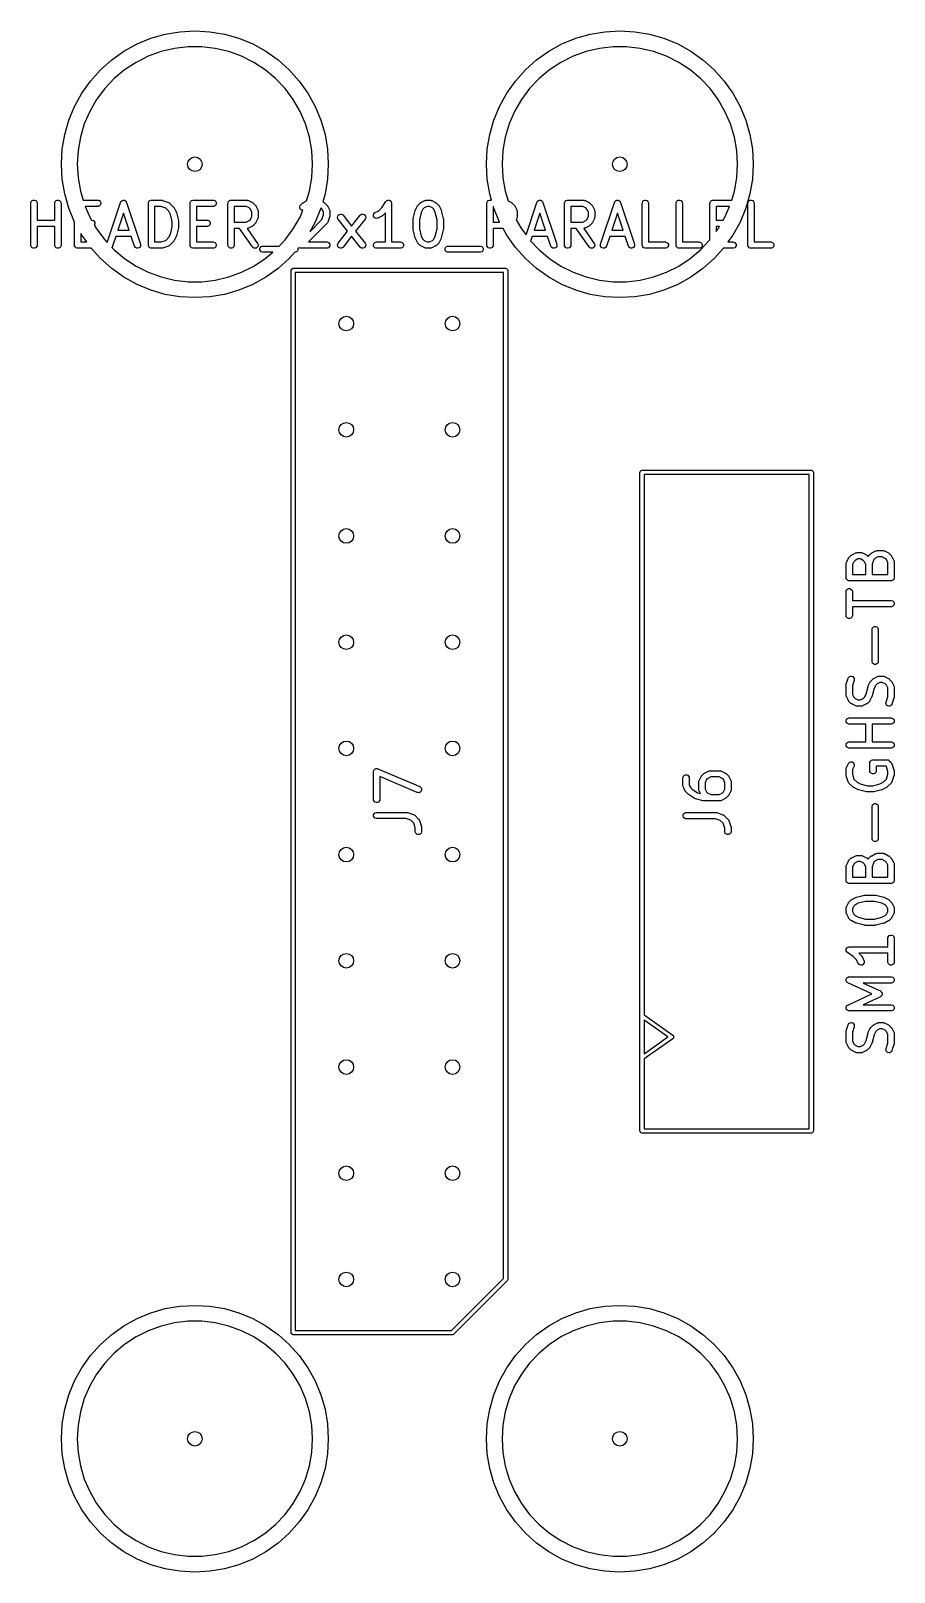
# Model space of a CAD drawing. Extents: x 0.25 to 1.06, y 0.27 to 1.73.
import ezdxf

# ---------------------------------------------------------------- set-up
doc = ezdxf.new("R2010")
doc.units = 0
doc.header["$MEASUREMENT"] = 0
doc.layers.add('BLACK', color=7, linetype='CONTINUOUS')

msp = doc.modelspace()

# ---------------------------------------------------------------- linework, layer by layer
at = {"layer": 'BLACK', "linetype": 'CONTINUOUS'}
for p, q in [((0.3332, 1.7063), (0.3455, 1.7132)), ((0.3455, 1.7132), (0.3585, 1.7186)), ((0.3585, 1.7186), (0.3721, 1.7225)), ((0.3721, 1.7225), (0.3859, 1.7248)), ((0.3859, 1.7248), (0.4, 1.7256)), ((0.4, 1.7256), (0.4141, 1.7248)), ((0.4141, 1.7248), (0.4279, 1.7225)), ((0.4279, 1.7225), (0.4415, 1.7186)), ((0.4415, 1.7186), (0.4545, 1.7132)), ((0.4545, 1.7132), (0.4668, 1.7063)), ((0.7332, 1.7063), (0.7455, 1.7132)), ((0.7455, 1.7132), (0.7585, 1.7186)), ((0.7585, 1.7186), (0.7721, 1.7225)), ((0.7721, 1.7225), (0.7859, 1.7248)), ((0.7859, 1.7248), (0.8, 1.7256)), ((0.8, 1.7256), (0.8141, 1.7248)), ((0.8141, 1.7248), (0.8279, 1.7225)), ((0.8279, 1.7225), (0.8415, 1.7186)), ((0.8415, 1.7186), (0.8545, 1.7132)), ((0.8545, 1.7132), (0.8668, 1.7063)), ((0.3112, 1.6888), (0.3217, 1.6982)), ((0.3217, 1.6982), (0.3332, 1.7063)), ((0.3561, 1.7017), (0.3446, 1.6959)), ((0.3682, 1.7061), (0.3561, 1.7017)), ((0.3808, 1.7091), (0.3682, 1.7061)), ((0.3936, 1.7106), (0.3808, 1.7091)), ((0.4064, 1.7106), (0.3936, 1.7106)), ((0.4192, 1.7091), (0.4064, 1.7106)), ((0.4318, 1.7061), (0.4192, 1.7091)), ((0.4439, 1.7017), (0.4318, 1.7061)), ((0.4554, 1.6959), (0.4439, 1.7017)), ((0.4668, 1.7063), (0.4783, 1.6982)), ((0.4783, 1.6982), (0.4888, 1.6888)), ((0.7112, 1.6888), (0.7217, 1.6982)), ((0.7217, 1.6982), (0.7332, 1.7063)), ((0.7561, 1.7017), (0.7446, 1.6959)), ((0.7682, 1.7061), (0.7561, 1.7017)), ((0.7808, 1.7091), (0.7682, 1.7061)), ((0.7936, 1.7106), (0.7808, 1.7091)), ((0.8064, 1.7106), (0.7936, 1.7106)), ((0.8192, 1.7091), (0.8064, 1.7106)), ((0.8318, 1.7061), (0.8192, 1.7091)), ((0.8439, 1.7017), (0.8318, 1.7061)), ((0.8554, 1.6959), (0.8439, 1.7017)), ((0.8668, 1.7063), (0.8783, 1.6982)), ((0.8783, 1.6982), (0.8888, 1.6888)), ((0.3018, 1.6783), (0.3112, 1.6888)), ((0.3338, 1.6889), (0.324, 1.6806)), ((0.3446, 1.6959), (0.3338, 1.6889)), ((0.4662, 1.6889), (0.4554, 1.6959)), ((0.476, 1.6806), (0.4662, 1.6889)), ((0.4888, 1.6888), (0.4982, 1.6783)), ((0.7018, 1.6783), (0.7112, 1.6888)), ((0.7338, 1.6889), (0.724, 1.6806)), ((0.7446, 1.6959), (0.7338, 1.6889)), ((0.8662, 1.6889), (0.8554, 1.6959)), ((0.876, 1.6806), (0.8662, 1.6889)), ((0.8888, 1.6888), (0.8982, 1.6783)), ((0.2937, 1.6668), (0.3018, 1.6783)), ((0.3151, 1.6712), (0.3074, 1.6609)), ((0.324, 1.6806), (0.3151, 1.6712)), ((0.4849, 1.6712), (0.476, 1.6806)), ((0.4926, 1.6609), (0.4849, 1.6712)), ((0.4982, 1.6783), (0.5063, 1.6668)), ((0.6937, 1.6668), (0.7018, 1.6783)), ((0.7151, 1.6712), (0.7074, 1.6609)), ((0.724, 1.6806), (0.7151, 1.6712)), ((0.8849, 1.6712), (0.876, 1.6806)), ((0.8926, 1.6609), (0.8849, 1.6712)), ((0.8982, 1.6783), (0.9063, 1.6668)), ((0.2814, 1.6415), (0.2868, 1.6545)), ((0.2868, 1.6545), (0.2937, 1.6668)), ((0.3074, 1.6609), (0.301, 1.6497)), ((0.499, 1.6497), (0.4926, 1.6609)), ((0.5063, 1.6668), (0.5132, 1.6545)), ((0.5132, 1.6545), (0.5186, 1.6415)), ((0.6814, 1.6415), (0.6868, 1.6545)), ((0.6868, 1.6545), (0.6937, 1.6668)), ((0.7074, 1.6609), (0.701, 1.6497)), ((0.899, 1.6497), (0.8926, 1.6609)), ((0.9063, 1.6668), (0.9132, 1.6545)), ((0.9132, 1.6545), (0.9186, 1.6415)), ((0.2775, 1.6279), (0.2814, 1.6415)), ((0.301, 1.6497), (0.2959, 1.6379)), ((0.5041, 1.6379), (0.499, 1.6497)), ((0.5186, 1.6415), (0.5225, 1.6279)), ((0.6775, 1.6279), (0.6814, 1.6415)), ((0.701, 1.6497), (0.6959, 1.6379)), ((0.9041, 1.6379), (0.899, 1.6497)), ((0.9186, 1.6415), (0.9225, 1.6279)), ((0.2752, 1.6141), (0.2775, 1.6279)), ((0.2922, 1.6255), (0.29, 1.6129)), ((0.2959, 1.6379), (0.2922, 1.6255)), ((0.5078, 1.6255), (0.5041, 1.6379)), ((0.51, 1.6129), (0.5078, 1.6255)), ((0.5225, 1.6279), (0.5248, 1.6141)), ((0.6752, 1.6141), (0.6775, 1.6279)), ((0.6922, 1.6255), (0.69, 1.6129)), ((0.6959, 1.6379), (0.6922, 1.6255)), ((0.9078, 1.6255), (0.9041, 1.6379)), ((0.91, 1.6129), (0.9078, 1.6255)), ((0.9225, 1.6279), (0.9248, 1.6141)), ((0.2744, 1.6), (0.2752, 1.6141)), ((0.29, 1.6129), (0.2892, 1.6)), ((0.5108, 1.6), (0.51, 1.6129)), ((0.5248, 1.6141), (0.5256, 1.6)), ((0.6744, 1.6), (0.6752, 1.6141)), ((0.69, 1.6129), (0.6892, 1.6)), ((0.9108, 1.6), (0.91, 1.6129)), ((0.9248, 1.6141), (0.9256, 1.6)), ((0.2752, 1.5859), (0.2744, 1.6)), ((0.2892, 1.6), (0.29, 1.5871)), ((0.51, 1.5871), (0.5108, 1.6)), ((0.5256, 1.6), (0.5248, 1.5859)), ((0.6752, 1.5859), (0.6744, 1.6)), ((0.6892, 1.6), (0.69, 1.5871)), ((0.91, 1.5871), (0.9108, 1.6)), ((0.9256, 1.6), (0.9248, 1.5859)), ((0.2775, 1.5721), (0.2752, 1.5859)), ((0.29, 1.5871), (0.2922, 1.5745)), ((0.5078, 1.5745), (0.51, 1.5871)), ((0.5248, 1.5859), (0.5225, 1.5721)), ((0.6775, 1.5721), (0.6752, 1.5859)), ((0.69, 1.5871), (0.6922, 1.5745)), ((0.9078, 1.5745), (0.91, 1.5871)), ((0.9248, 1.5859), (0.9225, 1.5721)), ((0.2814, 1.5585), (0.2775, 1.5721)), ((0.2922, 1.5745), (0.2947, 1.5661)), ((0.5051, 1.5654), (0.5078, 1.5745)), ((0.5225, 1.5721), (0.5203, 1.5646)), ((0.6792, 1.5661), (0.6775, 1.5721)), ((0.6922, 1.5745), (0.6949, 1.5655)), ((0.9053, 1.5661), (0.9078, 1.5745)), ((0.9225, 1.5721), (0.9186, 1.5585)), ((0.2455, 1.5632), (0.2456, 1.5638)), ((0.2455, 1.5238), (0.2455, 1.5632)), ((0.2456, 1.5638), (0.246, 1.5648)), ((0.246, 1.5648), (0.2469, 1.5657)), ((0.2469, 1.5657), (0.2479, 1.5661)), ((0.2479, 1.5661), (0.2491, 1.5661)), ((0.2491, 1.5661), (0.2501, 1.5657)), ((0.2501, 1.5657), (0.251, 1.5648)), ((0.251, 1.5648), (0.2514, 1.5638)), ((0.2514, 1.5638), (0.2515, 1.5632)), ((0.2515, 1.5632), (0.2515, 1.5474)), ((0.268, 1.5632), (0.2681, 1.5638)), ((0.268, 1.5474), (0.268, 1.5632)), ((0.2681, 1.5638), (0.2685, 1.5648)), ((0.2685, 1.5648), (0.2694, 1.5657)), ((0.2694, 1.5657), (0.2704, 1.5661)), ((0.2704, 1.5661), (0.2716, 1.5661)), ((0.2716, 1.5661), (0.2726, 1.5657)), ((0.2726, 1.5657), (0.2735, 1.5648)), ((0.2735, 1.5648), (0.2739, 1.5638)), ((0.2739, 1.5638), (0.274, 1.5632)), ((0.274, 1.5632), (0.274, 1.5238)), ((0.2868, 1.5456), (0.2814, 1.5585)), ((0.2947, 1.5661), (0.3085, 1.5661)), ((0.3085, 1.5602), (0.2967, 1.5602)), ((0.2967, 1.5602), (0.301, 1.5503)), ((0.3085, 1.5661), (0.3091, 1.5661)), ((0.3091, 1.5603), (0.3085, 1.5602)), ((0.3091, 1.5661), (0.3101, 1.5657)), ((0.3101, 1.5607), (0.3091, 1.5603)), ((0.3101, 1.5657), (0.3109, 1.5648)), ((0.3109, 1.5616), (0.3101, 1.5607)), ((0.3109, 1.5648), (0.3114, 1.5638)), ((0.3114, 1.5626), (0.3109, 1.5616)), ((0.3114, 1.5638), (0.3114, 1.5626)), ((0.3175, 1.5263), (0.3301, 1.5641)), ((0.3329, 1.5539), (0.3276, 1.538)), ((0.3301, 1.5641), (0.3303, 1.5647)), ((0.3303, 1.5647), (0.3304, 1.5648)), ((0.3304, 1.5648), (0.3305, 1.565)), ((0.3305, 1.565), (0.3308, 1.5652)), ((0.3308, 1.5652), (0.3311, 1.5655)), ((0.3311, 1.5655), (0.3312, 1.5656)), ((0.3312, 1.5656), (0.3314, 1.5658)), ((0.3314, 1.5658), (0.3318, 1.5659)), ((0.3318, 1.5659), (0.3321, 1.566)), ((0.3321, 1.566), (0.3323, 1.5661)), ((0.3323, 1.5661), (0.3325, 1.5661)), ((0.3325, 1.5661), (0.3329, 1.5661)), ((0.3329, 1.5661), (0.3332, 1.5661)), ((0.3381, 1.538), (0.3329, 1.5539)), ((0.3332, 1.5661), (0.3334, 1.5661)), ((0.3334, 1.5661), (0.3336, 1.566)), ((0.3336, 1.566), (0.334, 1.5659)), ((0.334, 1.5659), (0.3343, 1.5658)), ((0.3343, 1.5658), (0.3345, 1.5656)), ((0.3345, 1.5656), (0.3347, 1.5655)), ((0.3347, 1.5655), (0.3349, 1.5652)), ((0.3349, 1.5652), (0.3352, 1.565)), ((0.3352, 1.565), (0.3353, 1.5648)), ((0.3353, 1.5648), (0.3354, 1.5647)), ((0.3354, 1.5647), (0.3357, 1.5641)), ((0.3357, 1.5641), (0.3488, 1.5248)), ((0.3562, 1.5638), (0.3567, 1.5648)), ((0.3562, 1.5632), (0.3562, 1.5638)), ((0.3562, 1.5238), (0.3562, 1.5632)), ((0.3567, 1.5648), (0.3575, 1.5657)), ((0.3575, 1.5657), (0.3585, 1.5661)), ((0.3585, 1.5661), (0.3591, 1.5661)), ((0.3591, 1.5661), (0.3685, 1.5661)), ((0.368, 1.5602), (0.3621, 1.5602)), ((0.3621, 1.5602), (0.3621, 1.5268)), ((0.3725, 1.5587), (0.368, 1.5602)), ((0.3685, 1.5661), (0.3688, 1.5661)), ((0.3688, 1.5661), (0.3689, 1.5661)), ((0.3689, 1.5661), (0.369, 1.5661)), ((0.369, 1.5661), (0.3691, 1.5661)), ((0.3691, 1.5661), (0.3691, 1.5661)), ((0.3691, 1.5661), (0.3694, 1.566)), ((0.3694, 1.566), (0.375, 1.5641)), ((0.3754, 1.5558), (0.3725, 1.5587)), ((0.375, 1.5641), (0.3756, 1.5639)), ((0.3769, 1.5528), (0.3754, 1.5558)), ((0.3756, 1.5639), (0.3757, 1.5638)), ((0.3757, 1.5638), (0.3757, 1.5638)), ((0.3757, 1.5638), (0.3762, 1.5634)), ((0.3762, 1.5634), (0.3799, 1.5597)), ((0.3787, 1.546), (0.3769, 1.5528)), ((0.3799, 1.5597), (0.3801, 1.5594)), ((0.3801, 1.5594), (0.3802, 1.5594)), ((0.3802, 1.5594), (0.3802, 1.5593)), ((0.3802, 1.5593), (0.3803, 1.5592)), ((0.3803, 1.5592), (0.3803, 1.5591)), ((0.3803, 1.5591), (0.3805, 1.5589)), ((0.3805, 1.5589), (0.3824, 1.5551)), ((0.3824, 1.5551), (0.3824, 1.5551)), ((0.3824, 1.5551), (0.3824, 1.5551)), ((0.3824, 1.5551), (0.3825, 1.5548)), ((0.3825, 1.5548), (0.3826, 1.5546)), ((0.3826, 1.5546), (0.3826, 1.5546)), ((0.3826, 1.5546), (0.3826, 1.5545)), ((0.3826, 1.5545), (0.3845, 1.547)), ((0.3955, 1.5632), (0.3956, 1.5638)), ((0.3955, 1.5238), (0.3955, 1.5632)), ((0.3956, 1.5638), (0.396, 1.5648)), ((0.396, 1.5648), (0.3968, 1.5657)), ((0.3968, 1.5657), (0.3979, 1.5661)), ((0.3979, 1.5661), (0.3985, 1.5661)), ((0.3985, 1.5661), (0.4172, 1.5661)), ((0.4172, 1.5602), (0.4014, 1.5602)), ((0.4014, 1.5602), (0.4014, 1.5474)), ((0.4172, 1.5661), (0.4178, 1.5661)), ((0.4178, 1.5603), (0.4172, 1.5602)), ((0.4178, 1.5661), (0.4189, 1.5657)), ((0.4189, 1.5607), (0.4178, 1.5603)), ((0.4189, 1.5657), (0.4197, 1.5648)), ((0.4197, 1.5616), (0.4189, 1.5607)), ((0.4197, 1.5648), (0.4201, 1.5638)), ((0.4201, 1.5626), (0.4197, 1.5616)), ((0.4201, 1.5638), (0.4201, 1.5626)), ((0.4311, 1.5632), (0.4312, 1.5638)), ((0.4311, 1.5238), (0.4311, 1.5632)), ((0.4312, 1.5638), (0.4316, 1.5648)), ((0.4316, 1.5648), (0.4325, 1.5657)), ((0.4325, 1.5657), (0.4335, 1.5661)), ((0.4335, 1.5661), (0.4341, 1.5661)), ((0.4341, 1.5661), (0.4491, 1.5661)), ((0.4484, 1.5602), (0.4371, 1.5602)), ((0.4371, 1.5602), (0.4371, 1.5455)), ((0.4511, 1.5589), (0.4484, 1.5602)), ((0.4491, 1.5661), (0.4497, 1.5661)), ((0.4497, 1.5661), (0.4498, 1.5661)), ((0.4498, 1.5661), (0.4499, 1.566)), ((0.4499, 1.566), (0.4504, 1.5658)), ((0.4504, 1.5658), (0.4542, 1.564)), ((0.4523, 1.5577), (0.4511, 1.5589)), ((0.4536, 1.555), (0.4523, 1.5577)), ((0.4536, 1.5508), (0.4536, 1.555)), ((0.4542, 1.564), (0.4544, 1.5638)), ((0.4544, 1.5638), (0.4545, 1.5638)), ((0.4545, 1.5638), (0.4546, 1.5637)), ((0.4546, 1.5637), (0.4547, 1.5637)), ((0.4547, 1.5637), (0.4547, 1.5636)), ((0.4547, 1.5636), (0.4549, 1.5634)), ((0.4549, 1.5634), (0.4568, 1.5615)), ((0.4568, 1.5615), (0.457, 1.5613)), ((0.457, 1.5613), (0.4571, 1.5613)), ((0.4571, 1.5613), (0.4571, 1.5612)), ((0.4571, 1.5612), (0.4572, 1.5611)), ((0.4572, 1.5611), (0.4572, 1.561)), ((0.4572, 1.561), (0.4574, 1.5608)), ((0.4574, 1.5608), (0.4592, 1.557)), ((0.4592, 1.557), (0.4594, 1.5565)), ((0.4594, 1.5565), (0.4595, 1.5564)), ((0.4595, 1.5564), (0.4595, 1.5563)), ((0.4595, 1.5563), (0.4596, 1.5557)), ((0.4596, 1.5557), (0.4596, 1.5501)), ((0.4987, 1.56), (0.4991, 1.5611)), ((0.4987, 1.5589), (0.4987, 1.56)), ((0.4991, 1.5578), (0.4987, 1.5589)), ((0.499, 1.5503), (0.5017, 1.5566)), ((0.4991, 1.5611), (0.4995, 1.5615)), ((0.5, 1.557), (0.4991, 1.5578)), ((0.4995, 1.5615), (0.5014, 1.5634)), ((0.501, 1.5566), (0.5, 1.557)), ((0.5017, 1.5566), (0.501, 1.5566)), ((0.5014, 1.5634), (0.5016, 1.5636)), ((0.5016, 1.5636), (0.5017, 1.5637)), ((0.5017, 1.5637), (0.5018, 1.5638)), ((0.5017, 1.5637), (0.5017, 1.5637)), ((0.5018, 1.5638), (0.5019, 1.5638)), ((0.5019, 1.5638), (0.5021, 1.564)), ((0.5021, 1.564), (0.5051, 1.5654)), ((0.5186, 1.5585), (0.5132, 1.5455)), ((0.5198, 1.5577), (0.5186, 1.5588)), ((0.5186, 1.5588), (0.5186, 1.5585)), ((0.5211, 1.555), (0.5198, 1.5577)), ((0.5203, 1.5646), (0.5217, 1.564)), ((0.5211, 1.5524), (0.5211, 1.555)), ((0.5217, 1.564), (0.5219, 1.5638)), ((0.5219, 1.5638), (0.522, 1.5638)), ((0.522, 1.5638), (0.5221, 1.5637)), ((0.5221, 1.5637), (0.5222, 1.5637)), ((0.5222, 1.5637), (0.5222, 1.5636)), ((0.5222, 1.5636), (0.5224, 1.5634)), ((0.5224, 1.5634), (0.5243, 1.5615)), ((0.5243, 1.5615), (0.5245, 1.5613)), ((0.5245, 1.5613), (0.5245, 1.5613)), ((0.5245, 1.5613), (0.5246, 1.5612)), ((0.5246, 1.5612), (0.5247, 1.5611)), ((0.5247, 1.5611), (0.5247, 1.561)), ((0.5247, 1.561), (0.5249, 1.5608)), ((0.5249, 1.5608), (0.5267, 1.557)), ((0.5267, 1.557), (0.5269, 1.5565)), ((0.5269, 1.5565), (0.5269, 1.5564)), ((0.5269, 1.5564), (0.527, 1.5563)), ((0.527, 1.5563), (0.527, 1.5557)), ((0.527, 1.5557), (0.527, 1.5519)), ((0.5359, 1.5527), (0.537, 1.553)), ((0.537, 1.553), (0.5381, 1.5529)), ((0.5381, 1.5529), (0.5391, 1.5523)), ((0.5559, 1.5523), (0.5569, 1.5529)), ((0.5569, 1.5529), (0.5581, 1.553)), ((0.5581, 1.553), (0.5592, 1.5527)), ((0.568, 1.5523), (0.5684, 1.5534)), ((0.5684, 1.5534), (0.5691, 1.5543)), ((0.5691, 1.5543), (0.5696, 1.5546)), ((0.5696, 1.5546), (0.573, 1.5562)), ((0.573, 1.5562), (0.5762, 1.5595)), ((0.5762, 1.5595), (0.5798, 1.5648)), ((0.5793, 1.5542), (0.5768, 1.5517)), ((0.5793, 1.5268), (0.5793, 1.5542)), ((0.5798, 1.5648), (0.5801, 1.5653)), ((0.5798, 1.5648), (0.5798, 1.5648)), ((0.5798, 1.5648), (0.5798, 1.5648)), ((0.5798, 1.5648), (0.5798, 1.5648)), ((0.5801, 1.5653), (0.5804, 1.5654)), ((0.5804, 1.5654), (0.5806, 1.5657)), ((0.5806, 1.5657), (0.5808, 1.5658)), ((0.5808, 1.5658), (0.5811, 1.5659)), ((0.5811, 1.5659), (0.5814, 1.566)), ((0.5814, 1.566), (0.5816, 1.5661)), ((0.5816, 1.5661), (0.5819, 1.5661)), ((0.5819, 1.5661), (0.5822, 1.5661)), ((0.5822, 1.5661), (0.5825, 1.5661)), ((0.5825, 1.5661), (0.5828, 1.5661)), ((0.5828, 1.5661), (0.5831, 1.566)), ((0.5831, 1.566), (0.5833, 1.5659)), ((0.5833, 1.5659), (0.5836, 1.5658)), ((0.5836, 1.5658), (0.5838, 1.5657)), ((0.5838, 1.5657), (0.5841, 1.5654)), ((0.5841, 1.5654), (0.5843, 1.5653)), ((0.5843, 1.5653), (0.5845, 1.565)), ((0.5845, 1.565), (0.5847, 1.5648)), ((0.5847, 1.5648), (0.5848, 1.5646)), ((0.5848, 1.5646), (0.5849, 1.5643)), ((0.5849, 1.5643), (0.585, 1.564)), ((0.585, 1.564), (0.5851, 1.5638)), ((0.5851, 1.5638), (0.5852, 1.5632)), ((0.5852, 1.5632), (0.5852, 1.5632)), ((0.5852, 1.5632), (0.5852, 1.5632)), ((0.5852, 1.5632), (0.5852, 1.5632)), ((0.5852, 1.5632), (0.5852, 1.5268)), ((0.6056, 1.5489), (0.6075, 1.5564)), ((0.6075, 1.5565), (0.6076, 1.5567)), ((0.6075, 1.5564), (0.6075, 1.5565)), ((0.6075, 1.5565), (0.6075, 1.5565)), ((0.6076, 1.5567), (0.6077, 1.557)), ((0.6077, 1.557), (0.6096, 1.5608)), ((0.6077, 1.557), (0.6077, 1.557)), ((0.6077, 1.557), (0.6077, 1.557)), ((0.6096, 1.5608), (0.6097, 1.561)), ((0.6097, 1.5611), (0.6098, 1.5612)), ((0.6097, 1.561), (0.6097, 1.5611)), ((0.6098, 1.5612), (0.6099, 1.5613)), ((0.6099, 1.5613), (0.6101, 1.5615)), ((0.6099, 1.5613), (0.6099, 1.5613)), ((0.6101, 1.5615), (0.612, 1.5634)), ((0.6131, 1.5547), (0.6114, 1.5478)), ((0.612, 1.5634), (0.6122, 1.5636)), ((0.6122, 1.5636), (0.6123, 1.5637)), ((0.6123, 1.5637), (0.6124, 1.5637)), ((0.6124, 1.5637), (0.6124, 1.5638)), ((0.6124, 1.5638), (0.6125, 1.5638)), ((0.6125, 1.5638), (0.6128, 1.564)), ((0.6128, 1.564), (0.6165, 1.5658)), ((0.6146, 1.5577), (0.6131, 1.5547)), ((0.6158, 1.5589), (0.6146, 1.5577)), ((0.6185, 1.5602), (0.6158, 1.5589)), ((0.6165, 1.5658), (0.617, 1.566)), ((0.617, 1.566), (0.6172, 1.5661)), ((0.6172, 1.5661), (0.6173, 1.5661)), ((0.6173, 1.5661), (0.6178, 1.5661)), ((0.6178, 1.5661), (0.6216, 1.5661)), ((0.6209, 1.5602), (0.6185, 1.5602)), ((0.6236, 1.5589), (0.6209, 1.5602)), ((0.6216, 1.5661), (0.6222, 1.5661)), ((0.6222, 1.5661), (0.6223, 1.5661)), ((0.6223, 1.5661), (0.6224, 1.566)), ((0.6224, 1.566), (0.6229, 1.5658)), ((0.6229, 1.5658), (0.6266, 1.564)), ((0.6248, 1.5577), (0.6236, 1.5589)), ((0.6263, 1.5547), (0.6248, 1.5577)), ((0.628, 1.5478), (0.6263, 1.5547)), ((0.6266, 1.564), (0.6269, 1.5638)), ((0.6269, 1.5638), (0.627, 1.5638)), ((0.627, 1.5638), (0.627, 1.5637)), ((0.627, 1.5637), (0.6271, 1.5637)), ((0.6271, 1.5637), (0.6272, 1.5636)), ((0.6272, 1.5636), (0.6274, 1.5634)), ((0.6274, 1.5634), (0.6293, 1.5615)), ((0.6293, 1.5615), (0.6295, 1.5613)), ((0.6295, 1.5613), (0.6295, 1.5613)), ((0.6295, 1.5613), (0.6296, 1.5612)), ((0.6296, 1.5612), (0.6297, 1.5611)), ((0.6297, 1.5611), (0.6297, 1.561)), ((0.6297, 1.561), (0.6298, 1.5608)), ((0.6298, 1.5608), (0.6317, 1.557)), ((0.6317, 1.557), (0.6317, 1.557)), ((0.6317, 1.557), (0.6317, 1.557)), ((0.6317, 1.557), (0.6318, 1.5567)), ((0.6318, 1.5567), (0.6319, 1.5565)), ((0.6319, 1.5565), (0.6319, 1.5565)), ((0.6319, 1.5565), (0.6319, 1.5564)), ((0.6319, 1.5564), (0.6338, 1.5489)), ((0.6749, 1.5638), (0.6754, 1.5648)), ((0.6749, 1.5632), (0.6749, 1.5638)), ((0.6749, 1.5238), (0.6749, 1.5632)), ((0.6754, 1.5648), (0.6762, 1.5657)), ((0.6762, 1.5657), (0.6772, 1.5661)), ((0.6772, 1.5661), (0.6778, 1.5661)), ((0.6778, 1.5661), (0.6792, 1.5661)), ((0.681, 1.5602), (0.6808, 1.5602)), ((0.6808, 1.5602), (0.6808, 1.5455)), ((0.6814, 1.5585), (0.681, 1.5602)), ((0.6868, 1.5455), (0.6814, 1.5585)), ((0.6949, 1.5655), (0.6979, 1.564)), ((0.6979, 1.564), (0.6981, 1.5638)), ((0.6981, 1.5638), (0.6982, 1.5638)), ((0.6982, 1.5638), (0.6983, 1.5637)), ((0.6983, 1.5637), (0.6984, 1.5637)), ((0.6984, 1.5637), (0.6984, 1.5636)), ((0.6984, 1.5636), (0.6987, 1.5634)), ((0.6987, 1.5634), (0.7005, 1.5615)), ((0.7005, 1.5615), (0.7007, 1.5613)), ((0.7007, 1.5613), (0.7008, 1.5613)), ((0.7008, 1.5613), (0.7008, 1.5612)), ((0.7008, 1.5612), (0.7009, 1.5611)), ((0.7009, 1.5611), (0.7009, 1.561)), ((0.7009, 1.561), (0.7011, 1.5608)), ((0.7011, 1.5608), (0.703, 1.557)), ((0.703, 1.557), (0.7032, 1.5565)), ((0.7032, 1.5565), (0.7032, 1.5564)), ((0.7032, 1.5564), (0.7032, 1.5563)), ((0.7032, 1.5563), (0.7033, 1.5557)), ((0.7033, 1.5557), (0.7033, 1.5501)), ((0.7117, 1.5334), (0.7219, 1.5641)), ((0.7247, 1.5539), (0.7194, 1.538)), ((0.7219, 1.5641), (0.7221, 1.5647)), ((0.7221, 1.5647), (0.7223, 1.5648)), ((0.7223, 1.5648), (0.7224, 1.565)), ((0.7224, 1.565), (0.7226, 1.5652)), ((0.7226, 1.5652), (0.7229, 1.5655)), ((0.7229, 1.5655), (0.7231, 1.5656)), ((0.7231, 1.5656), (0.7232, 1.5658)), ((0.7232, 1.5658), (0.7236, 1.5659)), ((0.7236, 1.5659), (0.7239, 1.566)), ((0.7239, 1.566), (0.7241, 1.5661)), ((0.7241, 1.5661), (0.7243, 1.5661)), ((0.7243, 1.5661), (0.7247, 1.5661)), ((0.7247, 1.5661), (0.7251, 1.5661)), ((0.73, 1.538), (0.7247, 1.5539)), ((0.7251, 1.5661), (0.7253, 1.5661)), ((0.7253, 1.5661), (0.7255, 1.566)), ((0.7255, 1.566), (0.7258, 1.5659)), ((0.7258, 1.5659), (0.7262, 1.5658)), ((0.7262, 1.5658), (0.7263, 1.5656)), ((0.7263, 1.5656), (0.7265, 1.5655)), ((0.7265, 1.5655), (0.7267, 1.5652)), ((0.7267, 1.5652), (0.727, 1.565)), ((0.727, 1.565), (0.7271, 1.5648)), ((0.7271, 1.5648), (0.7273, 1.5647)), ((0.7273, 1.5647), (0.7275, 1.5641)), ((0.7275, 1.5641), (0.7406, 1.5248)), ((0.748, 1.5638), (0.7485, 1.5648)), ((0.748, 1.5632), (0.748, 1.5638)), ((0.748, 1.5238), (0.748, 1.5632)), ((0.7485, 1.5648), (0.7493, 1.5657)), ((0.7493, 1.5657), (0.7504, 1.5661)), ((0.7504, 1.5661), (0.7509, 1.5661)), ((0.7509, 1.5661), (0.7659, 1.5661)), ((0.7652, 1.5602), (0.7539, 1.5602)), ((0.7539, 1.5602), (0.7539, 1.5455)), ((0.7679, 1.5589), (0.7652, 1.5602)), ((0.7659, 1.5661), (0.7665, 1.5661)), ((0.7665, 1.5661), (0.7666, 1.5661)), ((0.7666, 1.5661), (0.7667, 1.566)), ((0.7667, 1.566), (0.7673, 1.5658)), ((0.7673, 1.5658), (0.771, 1.564)), ((0.7691, 1.5577), (0.7679, 1.5589)), ((0.7705, 1.555), (0.7691, 1.5577)), ((0.7705, 1.5508), (0.7705, 1.555)), ((0.771, 1.564), (0.7713, 1.5638)), ((0.7713, 1.5638), (0.7713, 1.5638)), ((0.7713, 1.5638), (0.7714, 1.5637)), ((0.7714, 1.5637), (0.7715, 1.5637)), ((0.7715, 1.5637), (0.7715, 1.5636)), ((0.7715, 1.5636), (0.7718, 1.5634)), ((0.7718, 1.5634), (0.7736, 1.5615)), ((0.7736, 1.5615), (0.7738, 1.5613)), ((0.7738, 1.5613), (0.7739, 1.5613)), ((0.7739, 1.5613), (0.7739, 1.5612)), ((0.7739, 1.5612), (0.774, 1.5611)), ((0.774, 1.5611), (0.774, 1.561)), ((0.774, 1.561), (0.7742, 1.5608)), ((0.7742, 1.5608), (0.7761, 1.557)), ((0.7761, 1.557), (0.7763, 1.5565)), ((0.7763, 1.5565), (0.7763, 1.5564)), ((0.7763, 1.5564), (0.7763, 1.5563)), ((0.7763, 1.5563), (0.7764, 1.5557)), ((0.7764, 1.5557), (0.7764, 1.5501)), ((0.7819, 1.5248), (0.795, 1.5641)), ((0.7978, 1.5539), (0.7925, 1.538)), ((0.795, 1.5641), (0.7952, 1.5647)), ((0.7952, 1.5647), (0.7954, 1.5648)), ((0.7954, 1.5648), (0.7955, 1.565)), ((0.7955, 1.565), (0.7958, 1.5652)), ((0.7958, 1.5652), (0.796, 1.5655)), ((0.796, 1.5655), (0.7962, 1.5656)), ((0.7962, 1.5656), (0.7963, 1.5658)), ((0.7963, 1.5658), (0.7967, 1.5659)), ((0.7967, 1.5659), (0.797, 1.566)), ((0.797, 1.566), (0.7972, 1.5661)), ((0.7972, 1.5661), (0.7974, 1.5661)), ((0.7974, 1.5661), (0.7978, 1.5661)), ((0.7978, 1.5661), (0.7982, 1.5661)), ((0.8031, 1.538), (0.7978, 1.5539)), ((0.7982, 1.5661), (0.7984, 1.5661)), ((0.7984, 1.5661), (0.7986, 1.566)), ((0.7986, 1.566), (0.7989, 1.5659)), ((0.7989, 1.5659), (0.7993, 1.5658)), ((0.7993, 1.5658), (0.7994, 1.5656)), ((0.7994, 1.5656), (0.7996, 1.5655)), ((0.7996, 1.5655), (0.7999, 1.5652)), ((0.7999, 1.5652), (0.8001, 1.565)), ((0.8001, 1.565), (0.8002, 1.5648)), ((0.8002, 1.5648), (0.8004, 1.5647)), ((0.8004, 1.5647), (0.8006, 1.5641)), ((0.8006, 1.5641), (0.8137, 1.5248)), ((0.8211, 1.5632), (0.8212, 1.5638)), ((0.8211, 1.5238), (0.8211, 1.5632)), ((0.8212, 1.5638), (0.8216, 1.5648)), ((0.8216, 1.5648), (0.8224, 1.5657)), ((0.8224, 1.5657), (0.8235, 1.5661)), ((0.8235, 1.5661), (0.8246, 1.5661)), ((0.8246, 1.5661), (0.8257, 1.5657)), ((0.8257, 1.5657), (0.8265, 1.5648)), ((0.8265, 1.5648), (0.8269, 1.5638)), ((0.8269, 1.5638), (0.827, 1.5632)), ((0.827, 1.5632), (0.827, 1.5268)), ((0.853, 1.5638), (0.8535, 1.5648)), ((0.853, 1.5632), (0.853, 1.5638)), ((0.853, 1.5238), (0.853, 1.5632)), ((0.8535, 1.5648), (0.8543, 1.5657)), ((0.8543, 1.5657), (0.8553, 1.5661)), ((0.8553, 1.5661), (0.8565, 1.5661)), ((0.8565, 1.5661), (0.8576, 1.5657)), ((0.8576, 1.5657), (0.8584, 1.5648)), ((0.8584, 1.5648), (0.8588, 1.5638)), ((0.8588, 1.5638), (0.8589, 1.5632)), ((0.8589, 1.5632), (0.8589, 1.5268)), ((0.8848, 1.5632), (0.8849, 1.5638)), ((0.8848, 1.5288), (0.8848, 1.5632)), ((0.8849, 1.5638), (0.8853, 1.5648)), ((0.8853, 1.5648), (0.8862, 1.5657)), ((0.8862, 1.5657), (0.8872, 1.5661)), ((0.8872, 1.5661), (0.8878, 1.5661)), ((0.8878, 1.5661), (0.9053, 1.5661)), ((0.8907, 1.5602), (0.8907, 1.5474)), ((0.9033, 1.5602), (0.8907, 1.5602)), ((0.899, 1.5503), (0.9033, 1.5602)), ((0.9186, 1.5585), (0.9132, 1.5455)), ((0.9205, 1.5638), (0.921, 1.5648)), ((0.9205, 1.5632), (0.9205, 1.5638)), ((0.9205, 1.5238), (0.9205, 1.5632)), ((0.921, 1.5648), (0.9218, 1.5657)), ((0.9218, 1.5657), (0.9228, 1.5661)), ((0.9228, 1.5661), (0.924, 1.5661)), ((0.924, 1.5661), (0.9251, 1.5657)), ((0.9251, 1.5657), (0.9259, 1.5648)), ((0.9259, 1.5648), (0.9263, 1.5638)), ((0.9263, 1.5638), (0.9264, 1.5632)), ((0.9264, 1.5632), (0.9264, 1.5268)), ((0.2515, 1.5474), (0.268, 1.5474)), ((0.268, 1.5415), (0.2515, 1.5415)), ((0.2515, 1.5415), (0.2515, 1.5238)), ((0.268, 1.5238), (0.268, 1.5415)), ((0.2868, 1.5238), (0.2868, 1.5456)), ((0.301, 1.5503), (0.3027, 1.5474)), ((0.3027, 1.5474), (0.3029, 1.5474)), ((0.3029, 1.5474), (0.3034, 1.5473)), ((0.3034, 1.5473), (0.3045, 1.5469)), ((0.3045, 1.5469), (0.3053, 1.5461)), ((0.3053, 1.5461), (0.3058, 1.545)), ((0.3058, 1.5439), (0.3053, 1.5428)), ((0.3053, 1.5428), (0.3053, 1.5428)), ((0.3053, 1.5428), (0.3074, 1.5391)), ((0.3058, 1.545), (0.3058, 1.5439)), ((0.3074, 1.5391), (0.3151, 1.5288)), ((0.3769, 1.5342), (0.3787, 1.5411)), ((0.3787, 1.5411), (0.3787, 1.546)), ((0.3845, 1.54), (0.3826, 1.5325)), ((0.3845, 1.547), (0.3845, 1.5469)), ((0.3845, 1.5469), (0.3845, 1.5469)), ((0.3845, 1.5469), (0.3845, 1.5467)), ((0.3845, 1.5467), (0.3846, 1.5465)), ((0.3846, 1.5406), (0.3845, 1.5403)), ((0.3845, 1.5403), (0.3845, 1.5401)), ((0.3845, 1.5401), (0.3845, 1.5401)), ((0.3845, 1.5401), (0.3845, 1.54)), ((0.3846, 1.5465), (0.3846, 1.5464)), ((0.3846, 1.5464), (0.3846, 1.5463)), ((0.3846, 1.5463), (0.3846, 1.5407)), ((0.3846, 1.5407), (0.3846, 1.5406)), ((0.3846, 1.5406), (0.3846, 1.5406)), ((0.4014, 1.5474), (0.4116, 1.5474)), ((0.4116, 1.5415), (0.4014, 1.5415)), ((0.4014, 1.5415), (0.4014, 1.5268)), ((0.4116, 1.5474), (0.4122, 1.5473)), ((0.4122, 1.5416), (0.4116, 1.5415)), ((0.4122, 1.5473), (0.4132, 1.5469)), ((0.4132, 1.542), (0.4122, 1.5416)), ((0.4132, 1.5469), (0.4141, 1.5461)), ((0.4141, 1.5428), (0.4132, 1.542)), ((0.4141, 1.5461), (0.4145, 1.545)), ((0.4145, 1.5439), (0.4141, 1.5428)), ((0.4145, 1.545), (0.4145, 1.5439)), ((0.4371, 1.5455), (0.4484, 1.5455)), ((0.4419, 1.5396), (0.4371, 1.5396)), ((0.4371, 1.5396), (0.4371, 1.5238)), ((0.4542, 1.5221), (0.4419, 1.5396)), ((0.4484, 1.5455), (0.4511, 1.5469)), ((0.4497, 1.5397), (0.4491, 1.5396)), ((0.4491, 1.5396), (0.459, 1.5255)), ((0.4498, 1.5397), (0.4497, 1.5397)), ((0.4499, 1.5397), (0.4498, 1.5397)), ((0.4504, 1.5399), (0.4499, 1.5397)), ((0.4542, 1.5418), (0.4504, 1.5399)), ((0.4511, 1.5469), (0.4523, 1.5481)), ((0.4523, 1.5481), (0.4536, 1.5508)), ((0.4544, 1.542), (0.4542, 1.5418)), ((0.4545, 1.542), (0.4544, 1.542)), ((0.4546, 1.5421), (0.4545, 1.542)), ((0.4547, 1.5421), (0.4546, 1.5421)), ((0.4549, 1.5424), (0.4547, 1.5422)), ((0.4547, 1.5422), (0.4547, 1.5421)), ((0.4568, 1.5442), (0.4549, 1.5424)), ((0.457, 1.5445), (0.4568, 1.5442)), ((0.4571, 1.5445), (0.457, 1.5445)), ((0.4572, 1.5447), (0.4571, 1.5446)), ((0.4571, 1.5446), (0.4571, 1.5445)), ((0.4574, 1.545), (0.4572, 1.5448)), ((0.4572, 1.5448), (0.4572, 1.5447)), ((0.4592, 1.5488), (0.4574, 1.545)), ((0.4594, 1.5493), (0.4592, 1.5488)), ((0.4595, 1.5494), (0.4594, 1.5493)), ((0.4596, 1.5501), (0.4595, 1.5495)), ((0.4595, 1.5495), (0.4595, 1.5494)), ((0.4849, 1.5288), (0.4926, 1.5391)), ((0.4926, 1.5391), (0.499, 1.5503)), ((0.5243, 1.5442), (0.5068, 1.5268)), ((0.5081, 1.5364), (0.5196, 1.5479)), ((0.5132, 1.5455), (0.5081, 1.5364)), ((0.5196, 1.5479), (0.5211, 1.5524)), ((0.5247, 1.5447), (0.5243, 1.5442)), ((0.5248, 1.5449), (0.5247, 1.5448)), ((0.5247, 1.5448), (0.5247, 1.5447)), ((0.525, 1.5454), (0.5248, 1.5449)), ((0.5269, 1.551), (0.525, 1.5454)), ((0.527, 1.5513), (0.5269, 1.551)), ((0.527, 1.5519), (0.527, 1.5517)), ((0.527, 1.5517), (0.527, 1.5516)), ((0.527, 1.5516), (0.527, 1.5515)), ((0.527, 1.5515), (0.527, 1.5514)), ((0.527, 1.5514), (0.527, 1.5513)), ((0.5343, 1.5498), (0.5344, 1.551)), ((0.5346, 1.5487), (0.5343, 1.5498)), ((0.5344, 1.551), (0.535, 1.552)), ((0.5349, 1.5482), (0.5346, 1.5487)), ((0.5438, 1.5369), (0.5349, 1.5482)), ((0.535, 1.552), (0.5359, 1.5527)), ((0.5391, 1.5523), (0.5395, 1.5519)), ((0.5395, 1.5519), (0.5475, 1.5417)), ((0.5475, 1.5417), (0.5555, 1.5519)), ((0.5602, 1.5482), (0.5513, 1.5369)), ((0.5555, 1.5519), (0.5559, 1.5523)), ((0.5592, 1.5527), (0.5601, 1.552)), ((0.5601, 1.552), (0.5606, 1.551)), ((0.5605, 1.5487), (0.5602, 1.5482)), ((0.5608, 1.5498), (0.5605, 1.5487)), ((0.5606, 1.551), (0.5608, 1.5498)), ((0.5681, 1.5512), (0.568, 1.5523)), ((0.5686, 1.5501), (0.5681, 1.5512)), ((0.5695, 1.5494), (0.5686, 1.5501)), ((0.5706, 1.549), (0.5695, 1.5494)), ((0.5717, 1.5491), (0.5706, 1.549)), ((0.5723, 1.5493), (0.5717, 1.5491)), ((0.576, 1.5512), (0.5723, 1.5493)), ((0.5763, 1.5513), (0.576, 1.5512)), ((0.5764, 1.5514), (0.5763, 1.5514)), ((0.5763, 1.5514), (0.5763, 1.5513)), ((0.5765, 1.5515), (0.5764, 1.5514)), ((0.5766, 1.5515), (0.5765, 1.5515)), ((0.5768, 1.5517), (0.5766, 1.5515)), ((0.6055, 1.5486), (0.6056, 1.5488)), ((0.6055, 1.5483), (0.6055, 1.5486)), ((0.6055, 1.5482), (0.6055, 1.5483)), ((0.6055, 1.5483), (0.6055, 1.5483)), ((0.6055, 1.5388), (0.6055, 1.5482)), ((0.6055, 1.5387), (0.6055, 1.5388)), ((0.6055, 1.5385), (0.6055, 1.5387)), ((0.6055, 1.5387), (0.6055, 1.5387)), ((0.6056, 1.5382), (0.6055, 1.5385)), ((0.6056, 1.5488), (0.6056, 1.5489)), ((0.6056, 1.5488), (0.6056, 1.5488)), ((0.6114, 1.5478), (0.6114, 1.5392)), ((0.6114, 1.5392), (0.6131, 1.5324)), ((0.6263, 1.5324), (0.628, 1.5392)), ((0.628, 1.5392), (0.628, 1.5478)), ((0.6338, 1.5489), (0.6338, 1.5488)), ((0.6338, 1.5488), (0.6338, 1.5488)), ((0.6338, 1.5488), (0.6339, 1.5486)), ((0.6339, 1.5385), (0.6338, 1.5382)), ((0.6339, 1.5486), (0.6339, 1.5483)), ((0.6339, 1.5483), (0.6339, 1.5483)), ((0.6339, 1.5483), (0.6339, 1.5482)), ((0.6339, 1.5482), (0.6339, 1.5388)), ((0.6339, 1.5388), (0.6339, 1.5387)), ((0.6339, 1.5387), (0.6339, 1.5387)), ((0.6339, 1.5387), (0.6339, 1.5385)), ((0.6808, 1.5455), (0.6868, 1.5455)), ((0.6901, 1.5396), (0.6808, 1.5396)), ((0.6808, 1.5396), (0.6808, 1.5238)), ((0.6937, 1.5332), (0.6901, 1.5396)), ((0.703, 1.5488), (0.7025, 1.5477)), ((0.7025, 1.5477), (0.7074, 1.5391)), ((0.7032, 1.5493), (0.703, 1.5488)), ((0.7033, 1.5501), (0.7032, 1.5495)), ((0.7032, 1.5495), (0.7032, 1.5494)), ((0.7032, 1.5494), (0.7032, 1.5493)), ((0.7074, 1.5391), (0.7117, 1.5334)), ((0.7539, 1.5455), (0.7652, 1.5455)), ((0.7588, 1.5396), (0.7539, 1.5396)), ((0.7539, 1.5396), (0.7539, 1.5238)), ((0.771, 1.5221), (0.7588, 1.5396)), ((0.7652, 1.5455), (0.7679, 1.5469)), ((0.7665, 1.5397), (0.766, 1.5396)), ((0.766, 1.5396), (0.7759, 1.5255)), ((0.7666, 1.5397), (0.7665, 1.5397)), ((0.7667, 1.5397), (0.7666, 1.5397)), ((0.7673, 1.5399), (0.7667, 1.5397)), ((0.771, 1.5418), (0.7673, 1.5399)), ((0.7679, 1.5469), (0.7691, 1.5481)), ((0.7691, 1.5481), (0.7705, 1.5508)), ((0.7713, 1.542), (0.771, 1.5418)), ((0.7714, 1.5421), (0.7713, 1.542)), ((0.7713, 1.542), (0.7713, 1.542)), ((0.7715, 1.5421), (0.7714, 1.5421)), ((0.7718, 1.5424), (0.7715, 1.5422)), ((0.7715, 1.5422), (0.7715, 1.5421)), ((0.7736, 1.5442), (0.7718, 1.5424)), ((0.7738, 1.5445), (0.7736, 1.5442)), ((0.7739, 1.5445), (0.7738, 1.5445)), ((0.774, 1.5447), (0.7739, 1.5446)), ((0.7739, 1.5446), (0.7739, 1.5445)), ((0.7742, 1.545), (0.774, 1.5448)), ((0.774, 1.5448), (0.774, 1.5447)), ((0.7761, 1.5488), (0.7742, 1.545)), ((0.7763, 1.5493), (0.7761, 1.5488)), ((0.7764, 1.5501), (0.7763, 1.5495)), ((0.7763, 1.5495), (0.7763, 1.5494)), ((0.7763, 1.5494), (0.7763, 1.5493)), ((0.8907, 1.5474), (0.8973, 1.5474)), ((0.8907, 1.5415), (0.8907, 1.5367)), ((0.8939, 1.5415), (0.8907, 1.5415)), ((0.8907, 1.5367), (0.8926, 1.5391)), ((0.8926, 1.5391), (0.8939, 1.5415)), ((0.8973, 1.5474), (0.899, 1.5503)), ((0.9132, 1.5455), (0.9063, 1.5332)), ((0.2456, 1.5232), (0.2455, 1.5238)), ((0.2515, 1.5238), (0.2514, 1.5232)), ((0.2681, 1.5232), (0.268, 1.5238)), ((0.274, 1.5238), (0.2739, 1.5232)), ((0.2868, 1.5232), (0.2868, 1.5238)), ((0.2937, 1.5332), (0.2927, 1.5349)), ((0.2927, 1.5349), (0.2927, 1.5268)), ((0.2927, 1.5268), (0.2982, 1.5268)), ((0.2982, 1.5268), (0.2937, 1.5332)), ((0.3151, 1.5288), (0.3175, 1.5263)), ((0.3256, 1.5321), (0.3225, 1.5229)), ((0.3401, 1.5321), (0.3256, 1.5321)), ((0.3276, 1.538), (0.3381, 1.538)), ((0.3432, 1.5229), (0.3401, 1.5321)), ((0.3488, 1.5248), (0.3489, 1.5242)), ((0.3489, 1.5242), (0.3488, 1.523)), ((0.3562, 1.5232), (0.3562, 1.5238)), ((0.3621, 1.5268), (0.368, 1.5268)), ((0.368, 1.5268), (0.3725, 1.5283)), ((0.3725, 1.5283), (0.3754, 1.5312)), ((0.3754, 1.5312), (0.3769, 1.5342)), ((0.3799, 1.5274), (0.3762, 1.5236)), ((0.3801, 1.5276), (0.3799, 1.5274)), ((0.3802, 1.5276), (0.3801, 1.5276)), ((0.3803, 1.5278), (0.3802, 1.5277)), ((0.3802, 1.5277), (0.3802, 1.5276)), ((0.3805, 1.5281), (0.3803, 1.5279)), ((0.3803, 1.5279), (0.3803, 1.5278)), ((0.3824, 1.5319), (0.3805, 1.5281)), ((0.3825, 1.5322), (0.3824, 1.5319)), ((0.3824, 1.5319), (0.3824, 1.5319)), ((0.3824, 1.5319), (0.3824, 1.5319)), ((0.3826, 1.5324), (0.3825, 1.5322)), ((0.3826, 1.5325), (0.3826, 1.5324)), ((0.3826, 1.5324), (0.3826, 1.5324)), ((0.3956, 1.5232), (0.3955, 1.5238)), ((0.4014, 1.5268), (0.4172, 1.5268)), ((0.4172, 1.5268), (0.4178, 1.5267)), ((0.4178, 1.5267), (0.4189, 1.5263)), ((0.4189, 1.5263), (0.4197, 1.5255)), ((0.4197, 1.5255), (0.4201, 1.5244)), ((0.4201, 1.5244), (0.4201, 1.5232)), ((0.4312, 1.5232), (0.4311, 1.5238)), ((0.4371, 1.5238), (0.437, 1.5232)), ((0.459, 1.5255), (0.4593, 1.525)), ((0.4593, 1.525), (0.4596, 1.5239)), ((0.4596, 1.5239), (0.4594, 1.5228)), ((0.4794, 1.523), (0.4849, 1.5288)), ((0.5068, 1.5268), (0.5241, 1.5268)), ((0.5241, 1.5268), (0.5247, 1.5267)), ((0.5247, 1.5267), (0.5257, 1.5263)), ((0.5257, 1.5263), (0.5265, 1.5255)), ((0.5265, 1.5255), (0.527, 1.5244)), ((0.527, 1.5244), (0.527, 1.5232)), ((0.5343, 1.5241), (0.5346, 1.5252)), ((0.5344, 1.5229), (0.5343, 1.5241)), ((0.5346, 1.5252), (0.5349, 1.5257)), ((0.5349, 1.5257), (0.5438, 1.5369)), ((0.5475, 1.5322), (0.5395, 1.522)), ((0.5555, 1.522), (0.5475, 1.5322)), ((0.5513, 1.5369), (0.5602, 1.5257)), ((0.5602, 1.5257), (0.5605, 1.5252)), ((0.5605, 1.5252), (0.5608, 1.5241)), ((0.5608, 1.5241), (0.5606, 1.5229)), ((0.5681, 1.5244), (0.5685, 1.5255)), ((0.5681, 1.5232), (0.5681, 1.5244)), ((0.5685, 1.5255), (0.5693, 1.5263)), ((0.5693, 1.5263), (0.5704, 1.5267)), ((0.5704, 1.5267), (0.571, 1.5268)), ((0.571, 1.5268), (0.5793, 1.5268)), ((0.5852, 1.5268), (0.5935, 1.5268)), ((0.5935, 1.5268), (0.594, 1.5267)), ((0.594, 1.5267), (0.5951, 1.5263)), ((0.5951, 1.5263), (0.5959, 1.5255)), ((0.5959, 1.5255), (0.5964, 1.5244)), ((0.5964, 1.5244), (0.5964, 1.5232)), ((0.6056, 1.5381), (0.6056, 1.5382)), ((0.6056, 1.5382), (0.6056, 1.5382)), ((0.6075, 1.5306), (0.6056, 1.5381)), ((0.6075, 1.5305), (0.6075, 1.5306)), ((0.6075, 1.5306), (0.6075, 1.5306)), ((0.6076, 1.5303), (0.6075, 1.5305)), ((0.6077, 1.5301), (0.6076, 1.5303)), ((0.6077, 1.53), (0.6077, 1.5301)), ((0.6096, 1.5263), (0.6077, 1.53)), ((0.6077, 1.53), (0.6077, 1.53)), ((0.6097, 1.526), (0.6096, 1.5263)), ((0.6097, 1.5259), (0.6097, 1.526)), ((0.6098, 1.5259), (0.6097, 1.5259)), ((0.6099, 1.5258), (0.6098, 1.5259)), ((0.6099, 1.5257), (0.6099, 1.5258)), ((0.6101, 1.5255), (0.6099, 1.5257)), ((0.612, 1.5236), (0.6101, 1.5255)), ((0.6131, 1.5324), (0.6146, 1.5293)), ((0.6146, 1.5293), (0.6158, 1.5281)), ((0.6158, 1.5281), (0.6185, 1.5268)), ((0.6185, 1.5268), (0.6209, 1.5268)), ((0.6209, 1.5268), (0.6236, 1.5281)), ((0.6236, 1.5281), (0.6248, 1.5293)), ((0.6248, 1.5293), (0.6263, 1.5324)), ((0.6293, 1.5255), (0.6274, 1.5236)), ((0.6295, 1.5257), (0.6293, 1.5255)), ((0.6296, 1.5259), (0.6295, 1.5258)), ((0.6295, 1.5258), (0.6295, 1.5257)), ((0.6297, 1.5259), (0.6296, 1.5259)), ((0.6298, 1.5263), (0.6297, 1.526)), ((0.6297, 1.526), (0.6297, 1.5259)), ((0.6317, 1.53), (0.6298, 1.5263)), ((0.6318, 1.5303), (0.6317, 1.5301)), ((0.6317, 1.5301), (0.6317, 1.53)), ((0.6317, 1.53), (0.6317, 1.53)), ((0.6319, 1.5305), (0.6318, 1.5303)), ((0.6338, 1.5381), (0.6319, 1.5306)), ((0.6319, 1.5306), (0.6319, 1.5306)), ((0.6319, 1.5306), (0.6319, 1.5305)), ((0.6338, 1.5382), (0.6338, 1.5382)), ((0.6338, 1.5382), (0.6338, 1.5381)), ((0.6749, 1.5232), (0.6749, 1.5238)), ((0.6808, 1.5238), (0.6807, 1.5232)), ((0.7018, 1.5217), (0.6937, 1.5332)), ((0.7174, 1.5321), (0.716, 1.5278)), ((0.716, 1.5278), (0.724, 1.5194)), ((0.7319, 1.5321), (0.7174, 1.5321)), ((0.7194, 1.538), (0.73, 1.538)), ((0.735, 1.5229), (0.7319, 1.5321)), ((0.7406, 1.5248), (0.7407, 1.5242)), ((0.7407, 1.5242), (0.7407, 1.523)), ((0.748, 1.5232), (0.748, 1.5238)), ((0.7539, 1.5238), (0.7538, 1.5232)), ((0.7759, 1.5255), (0.7761, 1.525)), ((0.7761, 1.525), (0.7764, 1.5239)), ((0.7764, 1.5239), (0.7762, 1.5228)), ((0.7818, 1.5242), (0.7819, 1.5248)), ((0.7818, 1.523), (0.7818, 1.5242)), ((0.7906, 1.5321), (0.7875, 1.5229)), ((0.8051, 1.5321), (0.7906, 1.5321)), ((0.7925, 1.538), (0.8031, 1.538)), ((0.8081, 1.5229), (0.8051, 1.5321)), ((0.8137, 1.5248), (0.8139, 1.5242)), ((0.8139, 1.5242), (0.8138, 1.523)), ((0.8212, 1.5232), (0.8211, 1.5238)), ((0.827, 1.5268), (0.8428, 1.5268)), ((0.8428, 1.5268), (0.8434, 1.5267)), ((0.8434, 1.5267), (0.8444, 1.5263)), ((0.8444, 1.5263), (0.8453, 1.5255)), ((0.8453, 1.5255), (0.8457, 1.5244)), ((0.8457, 1.5244), (0.8457, 1.5232)), ((0.853, 1.5232), (0.853, 1.5238)), ((0.8589, 1.5268), (0.8747, 1.5268)), ((0.8747, 1.5268), (0.8752, 1.5267)), ((0.8752, 1.5267), (0.8763, 1.5263)), ((0.876, 1.5194), (0.8848, 1.5288)), ((0.8763, 1.5263), (0.8771, 1.5255)), ((0.8771, 1.5255), (0.8776, 1.5244)), ((0.8776, 1.5244), (0.8776, 1.5232)), ((0.9063, 1.5332), (0.9018, 1.5268)), ((0.9018, 1.5268), (0.9065, 1.5268)), ((0.9065, 1.5268), (0.9071, 1.5267)), ((0.9071, 1.5267), (0.9082, 1.5263)), ((0.9082, 1.5263), (0.909, 1.5255)), ((0.909, 1.5255), (0.9094, 1.5244)), ((0.9094, 1.5244), (0.9094, 1.5232)), ((0.9205, 1.5232), (0.9205, 1.5238)), ((0.9264, 1.5268), (0.9422, 1.5268)), ((0.9422, 1.5268), (0.9427, 1.5267)), ((0.9427, 1.5267), (0.9438, 1.5263)), ((0.9438, 1.5263), (0.9446, 1.5255)), ((0.9446, 1.5255), (0.9451, 1.5244)), ((0.9451, 1.5244), (0.9451, 1.5232)), ((0.246, 1.5222), (0.2456, 1.5232)), ((0.2469, 1.5214), (0.246, 1.5222)), ((0.2479, 1.5209), (0.2469, 1.5214)), ((0.2491, 1.5209), (0.2479, 1.5209)), ((0.2501, 1.5214), (0.2491, 1.5209)), ((0.251, 1.5222), (0.2501, 1.5214)), ((0.2514, 1.5232), (0.251, 1.5222)), ((0.2685, 1.5222), (0.2681, 1.5232)), ((0.2694, 1.5214), (0.2685, 1.5222)), ((0.2704, 1.5209), (0.2694, 1.5214)), ((0.2716, 1.5209), (0.2704, 1.5209)), ((0.2726, 1.5214), (0.2716, 1.5209)), ((0.2735, 1.5222), (0.2726, 1.5214)), ((0.2739, 1.5232), (0.2735, 1.5222)), ((0.2873, 1.5222), (0.2868, 1.5232)), ((0.2881, 1.5214), (0.2873, 1.5222)), ((0.2892, 1.5209), (0.2881, 1.5214)), ((0.2897, 1.5209), (0.2892, 1.5209)), ((0.3025, 1.5209), (0.2897, 1.5209)), ((0.3112, 1.5112), (0.3025, 1.5209)), ((0.3217, 1.5018), (0.3112, 1.5112)), ((0.3223, 1.5224), (0.3218, 1.5217)), ((0.3218, 1.5217), (0.324, 1.5194)), ((0.3225, 1.5229), (0.3223, 1.5224)), ((0.324, 1.5194), (0.3338, 1.5111)), ((0.3338, 1.5111), (0.3446, 1.5041)), ((0.3434, 1.5224), (0.3432, 1.5229)), ((0.3442, 1.5215), (0.3434, 1.5224)), ((0.3452, 1.521), (0.3442, 1.5215)), ((0.3464, 1.5209), (0.3452, 1.521)), ((0.3475, 1.5213), (0.3464, 1.5209)), ((0.3483, 1.522), (0.3475, 1.5213)), ((0.3488, 1.523), (0.3483, 1.522)), ((0.3567, 1.5222), (0.3562, 1.5232)), ((0.3575, 1.5214), (0.3567, 1.5222)), ((0.3585, 1.5209), (0.3575, 1.5214)), ((0.3591, 1.5209), (0.3585, 1.5209)), ((0.3685, 1.5209), (0.3591, 1.5209)), ((0.3688, 1.5209), (0.3685, 1.5209)), ((0.3689, 1.5209), (0.3688, 1.5209)), ((0.369, 1.5209), (0.3689, 1.5209)), ((0.3691, 1.5209), (0.369, 1.5209)), ((0.3694, 1.521), (0.3691, 1.521)), ((0.3691, 1.521), (0.3691, 1.5209)), ((0.375, 1.5229), (0.3694, 1.521)), ((0.3756, 1.5231), (0.375, 1.5229)), ((0.3757, 1.5232), (0.3756, 1.5231)), ((0.3762, 1.5236), (0.3757, 1.5232)), ((0.3757, 1.5232), (0.3757, 1.5232)), ((0.396, 1.5222), (0.3956, 1.5232)), ((0.3968, 1.5214), (0.396, 1.5222)), ((0.3979, 1.5209), (0.3968, 1.5214)), ((0.3985, 1.5209), (0.3979, 1.5209)), ((0.4172, 1.5209), (0.3985, 1.5209)), ((0.4178, 1.5209), (0.4172, 1.5209)), ((0.4189, 1.5214), (0.4178, 1.5209)), ((0.4197, 1.5222), (0.4189, 1.5214)), ((0.4201, 1.5232), (0.4197, 1.5222)), ((0.4316, 1.5222), (0.4312, 1.5232)), ((0.4325, 1.5214), (0.4316, 1.5222)), ((0.4335, 1.5209), (0.4325, 1.5214)), ((0.4347, 1.5209), (0.4335, 1.5209)), ((0.4357, 1.5214), (0.4347, 1.5209)), ((0.4366, 1.5222), (0.4357, 1.5214)), ((0.437, 1.5232), (0.4366, 1.5222)), ((0.4546, 1.5217), (0.4542, 1.5221)), ((0.4555, 1.5211), (0.4546, 1.5217)), ((0.4554, 1.5041), (0.4662, 1.5111)), ((0.4567, 1.5209), (0.4555, 1.5211)), ((0.4578, 1.5211), (0.4567, 1.5209)), ((0.4587, 1.5218), (0.4578, 1.5211)), ((0.4594, 1.5228), (0.4587, 1.5218)), ((0.4612, 1.5207), (0.4616, 1.5217)), ((0.4612, 1.5195), (0.4612, 1.5207)), ((0.4616, 1.5184), (0.4612, 1.5195)), ((0.4616, 1.5217), (0.4625, 1.5225)), ((0.4625, 1.5176), (0.4616, 1.5184)), ((0.4625, 1.5225), (0.4635, 1.523)), ((0.4635, 1.5172), (0.4625, 1.5176)), ((0.4635, 1.523), (0.4641, 1.523)), ((0.4641, 1.5171), (0.4635, 1.5172)), ((0.4641, 1.523), (0.4794, 1.523)), ((0.4733, 1.5171), (0.4641, 1.5171)), ((0.4662, 1.5111), (0.4733, 1.5171)), ((0.4888, 1.5112), (0.4783, 1.5018)), ((0.4941, 1.5171), (0.4888, 1.5112)), ((0.4947, 1.5172), (0.4941, 1.5171)), ((0.4957, 1.5176), (0.4947, 1.5172)), ((0.4965, 1.5184), (0.4957, 1.5176)), ((0.497, 1.5195), (0.4965, 1.5184)), ((0.498, 1.5215), (0.497, 1.5203)), ((0.497, 1.5203), (0.497, 1.5195)), ((0.4981, 1.5214), (0.498, 1.5215)), ((0.4991, 1.5209), (0.4981, 1.5214)), ((0.4997, 1.5209), (0.4991, 1.5209)), ((0.5241, 1.5209), (0.4997, 1.5209)), ((0.5247, 1.5209), (0.5241, 1.5209)), ((0.5257, 1.5214), (0.5247, 1.5209)), ((0.5265, 1.5222), (0.5257, 1.5214)), ((0.527, 1.5232), (0.5265, 1.5222)), ((0.535, 1.5219), (0.5344, 1.5229)), ((0.5359, 1.5212), (0.535, 1.5219)), ((0.537, 1.5209), (0.5359, 1.5212)), ((0.5381, 1.521), (0.537, 1.5209)), ((0.5391, 1.5216), (0.5381, 1.521)), ((0.5395, 1.522), (0.5391, 1.5216)), ((0.5559, 1.5216), (0.5555, 1.522)), ((0.5569, 1.521), (0.5559, 1.5216)), ((0.5581, 1.5209), (0.5569, 1.521)), ((0.5592, 1.5212), (0.5581, 1.5209)), ((0.5601, 1.5219), (0.5592, 1.5212)), ((0.5606, 1.5229), (0.5601, 1.5219)), ((0.5685, 1.5222), (0.5681, 1.5232)), ((0.5693, 1.5214), (0.5685, 1.5222)), ((0.5704, 1.5209), (0.5693, 1.5214)), ((0.571, 1.5209), (0.5704, 1.5209)), ((0.5935, 1.5209), (0.571, 1.5209)), ((0.594, 1.5209), (0.5935, 1.5209)), ((0.5951, 1.5214), (0.594, 1.5209)), ((0.5959, 1.5222), (0.5951, 1.5214)), ((0.5964, 1.5232), (0.5959, 1.5222)), ((0.6122, 1.5234), (0.612, 1.5236)), ((0.6123, 1.5234), (0.6122, 1.5234)), ((0.6124, 1.5233), (0.6123, 1.5234)), ((0.6124, 1.5232), (0.6124, 1.5233)), ((0.6125, 1.5232), (0.6124, 1.5232)), ((0.6128, 1.5231), (0.6125, 1.5232)), ((0.6165, 1.5212), (0.6128, 1.5231)), ((0.617, 1.521), (0.6165, 1.5212)), ((0.6172, 1.521), (0.617, 1.521)), ((0.6173, 1.5209), (0.6172, 1.521)), ((0.6178, 1.5209), (0.6173, 1.5209)), ((0.6216, 1.5209), (0.6178, 1.5209)), ((0.6222, 1.5209), (0.6216, 1.5209)), ((0.6223, 1.521), (0.6222, 1.5209)), ((0.6224, 1.521), (0.6223, 1.521)), ((0.6229, 1.5212), (0.6224, 1.521)), ((0.6266, 1.5231), (0.6229, 1.5212)), ((0.6269, 1.5232), (0.6266, 1.5231)), ((0.627, 1.5232), (0.6269, 1.5232)), ((0.6271, 1.5234), (0.627, 1.5233)), ((0.627, 1.5233), (0.627, 1.5232)), ((0.6272, 1.5234), (0.6271, 1.5234)), ((0.6274, 1.5236), (0.6272, 1.5234)), ((0.6356, 1.5207), (0.636, 1.5217)), ((0.6356, 1.5195), (0.6356, 1.5207)), ((0.636, 1.5184), (0.6356, 1.5195)), ((0.636, 1.5217), (0.6368, 1.5225)), ((0.6368, 1.5176), (0.636, 1.5184)), ((0.6368, 1.5225), (0.6379, 1.523)), ((0.6379, 1.5172), (0.6368, 1.5176)), ((0.6379, 1.523), (0.6385, 1.523)), ((0.6385, 1.5171), (0.6379, 1.5172)), ((0.6385, 1.523), (0.6684, 1.523)), ((0.6684, 1.5171), (0.6385, 1.5171)), ((0.6684, 1.523), (0.669, 1.523)), ((0.669, 1.5172), (0.6684, 1.5171)), ((0.669, 1.523), (0.6701, 1.5225)), ((0.6701, 1.5176), (0.669, 1.5172)), ((0.6701, 1.5225), (0.6709, 1.5217)), ((0.6709, 1.5184), (0.6701, 1.5176)), ((0.6709, 1.5217), (0.6713, 1.5207)), ((0.6713, 1.5195), (0.6709, 1.5184)), ((0.6713, 1.5207), (0.6713, 1.5195)), ((0.6754, 1.5222), (0.6749, 1.5232)), ((0.6762, 1.5214), (0.6754, 1.5222)), ((0.6772, 1.5209), (0.6762, 1.5214)), ((0.6784, 1.5209), (0.6772, 1.5209)), ((0.6795, 1.5214), (0.6784, 1.5209)), ((0.6803, 1.5222), (0.6795, 1.5214)), ((0.6807, 1.5232), (0.6803, 1.5222)), ((0.7112, 1.5112), (0.7018, 1.5217)), ((0.7217, 1.5018), (0.7112, 1.5112)), ((0.724, 1.5194), (0.7338, 1.5111)), ((0.7338, 1.5111), (0.7446, 1.5041)), ((0.7352, 1.5224), (0.735, 1.5229)), ((0.736, 1.5215), (0.7352, 1.5224)), ((0.737, 1.521), (0.736, 1.5215)), ((0.7382, 1.5209), (0.737, 1.521)), ((0.7393, 1.5213), (0.7382, 1.5209)), ((0.7401, 1.522), (0.7393, 1.5213)), ((0.7407, 1.523), (0.7401, 1.522)), ((0.7485, 1.5222), (0.748, 1.5232)), ((0.7493, 1.5214), (0.7485, 1.5222)), ((0.7504, 1.5209), (0.7493, 1.5214)), ((0.7515, 1.5209), (0.7504, 1.5209)), ((0.7526, 1.5214), (0.7515, 1.5209)), ((0.7534, 1.5222), (0.7526, 1.5214)), ((0.7538, 1.5232), (0.7534, 1.5222)), ((0.7714, 1.5217), (0.771, 1.5221)), ((0.7724, 1.5211), (0.7714, 1.5217)), ((0.7735, 1.5209), (0.7724, 1.5211)), ((0.7746, 1.5211), (0.7735, 1.5209)), ((0.7756, 1.5218), (0.7746, 1.5211)), ((0.7762, 1.5228), (0.7756, 1.5218)), ((0.7824, 1.522), (0.7818, 1.523)), ((0.7832, 1.5213), (0.7824, 1.522)), ((0.7843, 1.5209), (0.7832, 1.5213)), ((0.7855, 1.521), (0.7843, 1.5209)), ((0.7865, 1.5215), (0.7855, 1.521)), ((0.7872, 1.5224), (0.7865, 1.5215)), ((0.7875, 1.5229), (0.7872, 1.5224)), ((0.8084, 1.5224), (0.8081, 1.5229)), ((0.8091, 1.5215), (0.8084, 1.5224)), ((0.8101, 1.521), (0.8091, 1.5215)), ((0.8113, 1.5209), (0.8101, 1.521)), ((0.8124, 1.5213), (0.8113, 1.5209)), ((0.8133, 1.522), (0.8124, 1.5213)), ((0.8138, 1.523), (0.8133, 1.522)), ((0.8216, 1.5222), (0.8212, 1.5232)), ((0.8224, 1.5214), (0.8216, 1.5222)), ((0.8235, 1.5209), (0.8224, 1.5214)), ((0.8241, 1.5209), (0.8235, 1.5209)), ((0.8428, 1.5209), (0.8241, 1.5209)), ((0.8434, 1.5209), (0.8428, 1.5209)), ((0.8444, 1.5214), (0.8434, 1.5209)), ((0.8453, 1.5222), (0.8444, 1.5214)), ((0.8457, 1.5232), (0.8453, 1.5222)), ((0.8535, 1.5222), (0.853, 1.5232)), ((0.8543, 1.5214), (0.8535, 1.5222)), ((0.8553, 1.5209), (0.8543, 1.5214)), ((0.8559, 1.5209), (0.8553, 1.5209)), ((0.8554, 1.5041), (0.8662, 1.5111)), ((0.8747, 1.5209), (0.8559, 1.5209)), ((0.8662, 1.5111), (0.876, 1.5194)), ((0.8752, 1.5209), (0.8747, 1.5209)), ((0.8763, 1.5214), (0.8752, 1.5209)), ((0.8771, 1.5222), (0.8763, 1.5214)), ((0.8776, 1.5232), (0.8771, 1.5222)), ((0.8888, 1.5112), (0.8783, 1.5018)), ((0.8975, 1.5209), (0.8888, 1.5112)), ((0.9065, 1.5209), (0.8975, 1.5209)), ((0.9071, 1.5209), (0.9065, 1.5209)), ((0.9082, 1.5214), (0.9071, 1.5209)), ((0.909, 1.5222), (0.9082, 1.5214)), ((0.9094, 1.5232), (0.909, 1.5222)), ((0.921, 1.5222), (0.9205, 1.5232)), ((0.9218, 1.5214), (0.921, 1.5222)), ((0.9228, 1.5209), (0.9218, 1.5214)), ((0.9234, 1.5209), (0.9228, 1.5209)), ((0.9422, 1.5209), (0.9234, 1.5209)), ((0.9427, 1.5209), (0.9422, 1.5209)), ((0.9438, 1.5214), (0.9427, 1.5209)), ((0.9446, 1.5222), (0.9438, 1.5214)), ((0.9451, 1.5232), (0.9446, 1.5222)), ((0.3332, 1.4937), (0.3217, 1.5018)), ((0.3446, 1.5041), (0.3561, 1.4983)), ((0.3561, 1.4983), (0.3682, 1.4939)), ((0.4318, 1.4939), (0.4439, 1.4983)), ((0.4439, 1.4983), (0.4554, 1.5041)), ((0.4783, 1.5018), (0.4668, 1.4937)), ((0.4906, 1.5), (0.4907, 1.5008)), ((0.4906, 0.5), (0.4906, 1.5)), ((0.4907, 1.5008), (0.4918, 1.5018)), ((0.4918, 1.5018), (0.4925, 1.502)), ((0.4925, 1.502), (0.6925, 1.502)), ((0.4945, 1.498), (0.4945, 0.502)), ((0.6906, 1.498), (0.4945, 1.498)), ((0.6906, 0.5508), (0.6906, 1.498)), ((0.6925, 1.502), (0.6933, 1.5018)), ((0.6933, 1.5018), (0.6943, 1.5008)), ((0.6943, 1.5008), (0.6945, 1.5)), ((0.6945, 1.5), (0.6945, 0.55)), ((0.7332, 1.4937), (0.7217, 1.5018)), ((0.7446, 1.5041), (0.7561, 1.4983)), ((0.7561, 1.4983), (0.7682, 1.4939)), ((0.8318, 1.4939), (0.8439, 1.4983)), ((0.8439, 1.4983), (0.8554, 1.5041)), ((0.8783, 1.5018), (0.8668, 1.4937)), ((0.3455, 1.4868), (0.3332, 1.4937)), ((0.3585, 1.4814), (0.3455, 1.4868)), ((0.3721, 1.4775), (0.3585, 1.4814)), ((0.3682, 1.4939), (0.3808, 1.4909)), ((0.3808, 1.4909), (0.3936, 1.4894)), ((0.3936, 1.4894), (0.4064, 1.4894)), ((0.4064, 1.4894), (0.4192, 1.4909)), ((0.4192, 1.4909), (0.4318, 1.4939)), ((0.4415, 1.4814), (0.4279, 1.4775)), ((0.4545, 1.4868), (0.4415, 1.4814)), ((0.4668, 1.4937), (0.4545, 1.4868)), ((0.7455, 1.4868), (0.7332, 1.4937)), ((0.7585, 1.4814), (0.7455, 1.4868)), ((0.7721, 1.4775), (0.7585, 1.4814)), ((0.7682, 1.4939), (0.7808, 1.4909)), ((0.7808, 1.4909), (0.7936, 1.4894)), ((0.7936, 1.4894), (0.8064, 1.4894)), ((0.8064, 1.4894), (0.8192, 1.4909)), ((0.8192, 1.4909), (0.8318, 1.4939)), ((0.8415, 1.4814), (0.8279, 1.4775)), ((0.8545, 1.4868), (0.8415, 1.4814)), ((0.8668, 1.4937), (0.8545, 1.4868)), ((0.3859, 1.4752), (0.3721, 1.4775)), ((0.4, 1.4744), (0.3859, 1.4752)), ((0.4141, 1.4752), (0.4, 1.4744)), ((0.4279, 1.4775), (0.4141, 1.4752)), ((0.7859, 1.4752), (0.7721, 1.4775)), ((0.8, 1.4744), (0.7859, 1.4752)), ((0.8141, 1.4752), (0.8, 1.4744)), ((0.8279, 1.4775), (0.8141, 1.4752)), ((0.8189, 1.3098), (0.819, 1.3106)), ((0.8189, 0.6898), (0.8189, 1.3098)), ((0.819, 1.3106), (0.8201, 1.3117)), ((0.8201, 1.3117), (0.8209, 1.3118)), ((0.8209, 1.3118), (0.9803, 1.3118)), ((0.8228, 1.3079), (0.8228, 0.7991)), ((0.9783, 1.3079), (0.8228, 1.3079)), ((0.9783, 0.6917), (0.9783, 1.3079)), ((0.9803, 1.3118), (0.9811, 1.3117)), ((0.9811, 1.3117), (0.9821, 1.3106)), ((0.9821, 1.3106), (0.9823, 1.3098)), ((0.9823, 1.3098), (0.9823, 0.6898)), ((1.0184, 1.2321), (1.0221, 1.234)), ((1.0221, 1.234), (1.0227, 1.2342)), ((1.0227, 1.2342), (1.0228, 1.2342)), ((1.0228, 1.2342), (1.0229, 1.2342)), ((1.0229, 1.2342), (1.0234, 1.2343)), ((1.0234, 1.2343), (1.0272, 1.2343)), ((1.0272, 1.2343), (1.0278, 1.2342)), ((1.0278, 1.2342), (1.0279, 1.2342)), ((1.0279, 1.2342), (1.028, 1.2342)), ((1.028, 1.2342), (1.0285, 1.234)), ((1.0285, 1.234), (1.0323, 1.2321)), ((1.0363, 1.2334), (1.0366, 1.2336)), ((1.0366, 1.2336), (1.0366, 1.2337)), ((1.0366, 1.2337), (1.0367, 1.2337)), ((1.0367, 1.2337), (1.0368, 1.2338)), ((1.0368, 1.2338), (1.0369, 1.2338)), ((1.0369, 1.2338), (1.0371, 1.234)), ((1.0371, 1.234), (1.0409, 1.2359)), ((1.0409, 1.2359), (1.0414, 1.2361)), ((1.0414, 1.2361), (1.0415, 1.2361)), ((1.0415, 1.2361), (1.0416, 1.2361)), ((1.0416, 1.2361), (1.0422, 1.2362)), ((1.0422, 1.2362), (1.0478, 1.2362)), ((1.0478, 1.2362), (1.0484, 1.2361)), ((1.0484, 1.2361), (1.0485, 1.2361)), ((1.0485, 1.2361), (1.0486, 1.2361)), ((1.0486, 1.2361), (1.0491, 1.2359)), ((1.0491, 1.2359), (1.0529, 1.234)), ((1.0529, 1.234), (1.0531, 1.2338)), ((1.0531, 1.2338), (1.0532, 1.2338)), ((1.0532, 1.2338), (1.0533, 1.2337)), ((1.0533, 1.2337), (1.0534, 1.2337)), ((1.0534, 1.2337), (1.0534, 1.2336)), ((1.0534, 1.2336), (1.0536, 1.2334)), ((1.013, 1.2244), (1.0131, 1.2245)), ((1.013, 1.2238), (1.013, 1.2244)), ((1.013, 1.2107), (1.013, 1.2238)), ((1.0131, 1.2246), (1.0133, 1.2252)), ((1.0131, 1.2245), (1.0131, 1.2246)), ((1.0133, 1.2252), (1.0152, 1.2289)), ((1.0152, 1.2289), (1.0153, 1.2292)), ((1.0153, 1.2292), (1.0154, 1.2292)), ((1.0154, 1.2293), (1.0155, 1.2294)), ((1.0154, 1.2292), (1.0154, 1.2293)), ((1.0155, 1.2294), (1.0157, 1.2297)), ((1.0155, 1.2294), (1.0155, 1.2294)), ((1.0157, 1.2297), (1.0176, 1.2315)), ((1.0176, 1.2315), (1.0178, 1.2317)), ((1.0178, 1.2317), (1.0179, 1.2318)), ((1.0179, 1.2318), (1.018, 1.2319)), ((1.018, 1.2319), (1.018, 1.2319)), ((1.018, 1.2319), (1.0181, 1.2319)), ((1.0181, 1.2319), (1.0184, 1.2321)), ((1.0202, 1.2258), (1.0189, 1.2231)), ((1.0189, 1.2231), (1.0189, 1.2137)), ((1.0214, 1.227), (1.0202, 1.2258)), ((1.0241, 1.2284), (1.0214, 1.227)), ((1.0265, 1.2284), (1.0241, 1.2284)), ((1.0292, 1.227), (1.0265, 1.2284)), ((1.0304, 1.2258), (1.0292, 1.227)), ((1.0317, 1.2231), (1.0304, 1.2258)), ((1.0317, 1.2137), (1.0317, 1.2231)), ((1.0323, 1.2321), (1.0325, 1.2319)), ((1.0325, 1.2319), (1.0326, 1.2319)), ((1.0326, 1.2319), (1.0327, 1.2319)), ((1.0327, 1.2319), (1.0327, 1.2318)), ((1.0327, 1.2318), (1.0328, 1.2317)), ((1.0328, 1.2317), (1.033, 1.2315)), ((1.033, 1.2315), (1.0339, 1.2307)), ((1.0339, 1.2307), (1.034, 1.2309)), ((1.034, 1.2309), (1.0341, 1.231)), ((1.0341, 1.2311), (1.0345, 1.2315)), ((1.0341, 1.231), (1.0341, 1.2311)), ((1.0345, 1.2315), (1.0363, 1.2334)), ((1.0391, 1.2279), (1.0376, 1.2234)), ((1.0376, 1.2234), (1.0376, 1.2137)), ((1.0402, 1.2289), (1.0391, 1.2279)), ((1.0429, 1.2303), (1.0402, 1.2289)), ((1.0471, 1.2303), (1.0429, 1.2303)), ((1.0498, 1.2289), (1.0471, 1.2303)), ((1.051, 1.2277), (1.0498, 1.2289)), ((1.0524, 1.225), (1.051, 1.2277)), ((1.0524, 1.2137), (1.0524, 1.225)), ((1.0536, 1.2334), (1.0555, 1.2315)), ((1.0555, 1.2315), (1.0557, 1.2313)), ((1.0557, 1.2313), (1.0558, 1.2313)), ((1.0558, 1.2313), (1.0558, 1.2312)), ((1.0558, 1.2312), (1.0559, 1.2311)), ((1.0559, 1.2311), (1.0559, 1.231)), ((1.0559, 1.231), (1.0561, 1.2308)), ((1.0561, 1.2308), (1.0579, 1.227)), ((1.0579, 1.227), (1.0582, 1.2265)), ((1.0582, 1.2265), (1.0582, 1.2264)), ((1.0582, 1.2264), (1.0582, 1.2263)), ((1.0582, 1.2263), (1.0583, 1.2257)), ((1.0583, 1.2257), (1.0583, 1.2107)), ((1.013, 1.2101), (1.013, 1.2107)), ((1.0135, 1.2091), (1.013, 1.2101)), ((1.0143, 1.2083), (1.0135, 1.2091)), ((1.0154, 1.2078), (1.0143, 1.2083)), ((1.0159, 1.2078), (1.0154, 1.2078)), ((1.0553, 1.2078), (1.0159, 1.2078)), ((1.0189, 1.2137), (1.0317, 1.2137)), ((1.0376, 1.2137), (1.0524, 1.2137)), ((1.0559, 1.2078), (1.0553, 1.2078)), ((1.0569, 1.2083), (1.0559, 1.2078)), ((1.0578, 1.2091), (1.0569, 1.2083)), ((1.0582, 1.2101), (1.0578, 1.2091)), ((1.0583, 1.2107), (1.0582, 1.2101)), ((1.013, 1.1982), (1.0135, 1.1992)), ((1.013, 1.1976), (1.013, 1.1982)), ((1.013, 1.1751), (1.013, 1.1976)), ((1.0135, 1.1992), (1.0143, 1.2)), ((1.0143, 1.2), (1.0154, 1.2005)), ((1.0154, 1.2005), (1.0165, 1.2005)), ((1.0165, 1.2005), (1.0176, 1.2)), ((1.0176, 1.2), (1.0184, 1.1992)), ((1.0184, 1.1992), (1.0188, 1.1982)), ((1.0188, 1.1982), (1.0189, 1.1976)), ((1.0189, 1.1976), (1.0189, 1.1893)), ((1.0189, 1.1893), (1.0553, 1.1893)), ((1.0553, 1.1834), (1.0189, 1.1834)), ((1.0189, 1.1834), (1.0189, 1.1751)), ((1.0553, 1.1893), (1.0559, 1.1892)), ((1.0559, 1.1834), (1.0553, 1.1834)), ((1.0559, 1.1892), (1.0569, 1.1888)), ((1.0569, 1.1839), (1.0559, 1.1834)), ((1.0569, 1.1888), (1.0578, 1.188)), ((1.0578, 1.1847), (1.0569, 1.1839)), ((1.0578, 1.188), (1.0582, 1.1869)), ((1.0582, 1.1858), (1.0578, 1.1847)), ((1.0582, 1.1869), (1.0582, 1.1858)), ((1.013, 1.1745), (1.013, 1.1751)), ((1.0135, 1.1735), (1.013, 1.1745)), ((1.0143, 1.1726), (1.0135, 1.1735)), ((1.0154, 1.1722), (1.0143, 1.1726)), ((1.0165, 1.1722), (1.0154, 1.1722)), ((1.0176, 1.1726), (1.0165, 1.1722)), ((1.0184, 1.1735), (1.0176, 1.1726)), ((1.0188, 1.1745), (1.0184, 1.1735)), ((1.0189, 1.1751), (1.0188, 1.1745)), ((1.0374, 1.1625), (1.0379, 1.1636)), ((1.0374, 1.162), (1.0374, 1.1625)), ((1.0374, 1.132), (1.0374, 1.162)), ((1.0379, 1.1636), (1.0387, 1.1644)), ((1.0387, 1.1644), (1.0397, 1.1649)), ((1.0397, 1.1649), (1.0409, 1.1649)), ((1.0409, 1.1649), (1.042, 1.1644)), ((1.042, 1.1644), (1.0428, 1.1636)), ((1.0428, 1.1636), (1.0432, 1.1625)), ((1.0432, 1.1625), (1.0433, 1.162)), ((1.0433, 1.162), (1.0433, 1.132)), ((1.0374, 1.1314), (1.0374, 1.132)), ((1.0433, 1.132), (1.0432, 1.1314)), ((1.0152, 1.1166), (1.016, 1.1174)), ((1.016, 1.1174), (1.017, 1.1179)), ((1.017, 1.1179), (1.0182, 1.118)), ((1.0182, 1.118), (1.0193, 1.1177)), ((1.0193, 1.1177), (1.0201, 1.1169)), ((1.0379, 1.1303), (1.0374, 1.1314)), ((1.0387, 1.1295), (1.0379, 1.1303)), ((1.0397, 1.1291), (1.0387, 1.1295)), ((1.039, 1.1159), (1.0427, 1.1177)), ((1.0409, 1.1291), (1.0397, 1.1291)), ((1.042, 1.1295), (1.0409, 1.1291)), ((1.0428, 1.1303), (1.042, 1.1295)), ((1.0427, 1.1177), (1.0433, 1.1179)), ((1.0432, 1.1314), (1.0428, 1.1303)), ((1.0433, 1.1179), (1.0434, 1.118)), ((1.0434, 1.118), (1.0435, 1.118)), ((1.0435, 1.118), (1.0441, 1.1181)), ((1.0441, 1.1181), (1.0478, 1.1181)), ((1.0478, 1.1181), (1.0484, 1.118)), ((1.0484, 1.118), (1.0485, 1.118)), ((1.0485, 1.118), (1.0486, 1.1179)), ((1.0486, 1.1179), (1.0491, 1.1177)), ((1.0491, 1.1177), (1.0529, 1.1159)), ((1.013, 1.1099), (1.013, 1.1101)), ((1.013, 1.1101), (1.0131, 1.1101)), ((1.013, 1.1098), (1.013, 1.1099)), ((1.013, 1.1095), (1.013, 1.1098)), ((1.013, 1.1098), (1.013, 1.1098)), ((1.013, 1.1001), (1.013, 1.1095)), ((1.0131, 1.1104), (1.015, 1.116)), ((1.0131, 1.1101), (1.0131, 1.1104)), ((1.015, 1.116), (1.0152, 1.1166)), ((1.0206, 1.1142), (1.0189, 1.109)), ((1.0189, 1.109), (1.0189, 1.1008)), ((1.0201, 1.1169), (1.0207, 1.1159)), ((1.0207, 1.1147), (1.0206, 1.1142)), ((1.0207, 1.1159), (1.0207, 1.1147)), ((1.0319, 1.1011), (1.0337, 1.1083)), ((1.0337, 1.1084), (1.0338, 1.1086)), ((1.0337, 1.1083), (1.0337, 1.1084)), ((1.0337, 1.1084), (1.0337, 1.1084)), ((1.0338, 1.1086), (1.0339, 1.1089)), ((1.0339, 1.1089), (1.0358, 1.1127)), ((1.0339, 1.1089), (1.0339, 1.1089)), ((1.0339, 1.1089), (1.0339, 1.1089)), ((1.0358, 1.1127), (1.0359, 1.1129)), ((1.0359, 1.1129), (1.036, 1.113)), ((1.036, 1.1131), (1.0361, 1.1132)), ((1.036, 1.113), (1.036, 1.1131)), ((1.0361, 1.1132), (1.0362, 1.1132)), ((1.0362, 1.1132), (1.0363, 1.1134)), ((1.0363, 1.1134), (1.0382, 1.1153)), ((1.0393, 1.1066), (1.0375, 1.0994)), ((1.0382, 1.1153), (1.0384, 1.1155)), ((1.0384, 1.1155), (1.0385, 1.1156)), ((1.0385, 1.1156), (1.0386, 1.1156)), ((1.0386, 1.1156), (1.0387, 1.1157)), ((1.0387, 1.1157), (1.039, 1.1159)), ((1.0387, 1.1157), (1.0387, 1.1157)), ((1.0409, 1.1096), (1.0393, 1.1066)), ((1.0421, 1.1108), (1.0409, 1.1096)), ((1.0448, 1.1121), (1.0421, 1.1108)), ((1.0471, 1.1121), (1.0448, 1.1121)), ((1.0498, 1.1108), (1.0471, 1.1121)), ((1.051, 1.1096), (1.0498, 1.1108)), ((1.0524, 1.1069), (1.051, 1.1096)), ((1.0524, 1.0987), (1.0524, 1.1069)), ((1.0529, 1.1159), (1.0531, 1.1157)), ((1.0531, 1.1157), (1.0532, 1.1157)), ((1.0532, 1.1157), (1.0533, 1.1156)), ((1.0533, 1.1156), (1.0534, 1.1156)), ((1.0534, 1.1156), (1.0534, 1.1155)), ((1.0534, 1.1155), (1.0536, 1.1153)), ((1.0536, 1.1153), (1.0555, 1.1134)), ((1.0555, 1.1134), (1.0557, 1.1132)), ((1.0557, 1.1132), (1.0558, 1.1132)), ((1.0558, 1.1132), (1.0558, 1.1131)), ((1.0558, 1.1131), (1.0559, 1.113)), ((1.0559, 1.113), (1.0559, 1.1129)), ((1.0559, 1.1129), (1.0561, 1.1127)), ((1.0561, 1.1127), (1.0579, 1.1089)), ((1.0579, 1.1089), (1.0582, 1.1084)), ((1.0582, 1.1084), (1.0582, 1.1083)), ((1.0582, 1.1083), (1.0582, 1.1082)), ((1.0582, 1.1082), (1.0583, 1.1076)), ((1.0583, 1.1076), (1.0583, 1.0982)), ((1.013, 1.0995), (1.013, 1.1001)), ((1.0131, 1.0994), (1.013, 1.0995)), ((1.0131, 1.0993), (1.0131, 1.0994)), ((1.0133, 1.0988), (1.0131, 1.0993)), ((1.0152, 1.095), (1.0133, 1.0988)), ((1.0153, 1.0948), (1.0152, 1.095)), ((1.0154, 1.0947), (1.0153, 1.0948)), ((1.0154, 1.0946), (1.0154, 1.0947)), ((1.0155, 1.0945), (1.0154, 1.0946)), ((1.0157, 1.0943), (1.0155, 1.0945)), ((1.0155, 1.0945), (1.0155, 1.0945)), ((1.0176, 1.0924), (1.0157, 1.0943)), ((1.0178, 1.0922), (1.0176, 1.0924)), ((1.0179, 1.0921), (1.0178, 1.0922)), ((1.018, 1.0921), (1.0179, 1.0921)), ((1.018, 1.092), (1.018, 1.0921)), ((1.0181, 1.092), (1.018, 1.092)), ((1.0184, 1.0918), (1.0181, 1.092)), ((1.0221, 1.09), (1.0184, 1.0918)), ((1.0189, 1.1008), (1.0202, 1.0981)), ((1.0202, 1.0981), (1.0214, 1.0969)), ((1.0214, 1.0969), (1.0241, 1.0956)), ((1.0227, 1.0898), (1.0221, 1.09)), ((1.0228, 1.0897), (1.0227, 1.0898)), ((1.0229, 1.0897), (1.0228, 1.0897)), ((1.0234, 1.0897), (1.0229, 1.0897)), ((1.0272, 1.0897), (1.0234, 1.0897)), ((1.0241, 1.0956), (1.0265, 1.0956)), ((1.0265, 1.0956), (1.0292, 1.0969)), ((1.0278, 1.0897), (1.0272, 1.0897)), ((1.0279, 1.0897), (1.0278, 1.0897)), ((1.028, 1.0898), (1.0279, 1.0897)), ((1.0285, 1.09), (1.028, 1.0898)), ((1.0323, 1.0918), (1.0285, 1.09)), ((1.0292, 1.0969), (1.0304, 1.0981)), ((1.0304, 1.0981), (1.0319, 1.1011)), ((1.0325, 1.092), (1.0323, 1.0918)), ((1.0326, 1.092), (1.0325, 1.092)), ((1.0327, 1.0921), (1.0326, 1.092)), ((1.0328, 1.0922), (1.0327, 1.0921)), ((1.0327, 1.0921), (1.0327, 1.0921)), ((1.033, 1.0924), (1.0328, 1.0922)), ((1.0349, 1.0943), (1.033, 1.0924)), ((1.0351, 1.0945), (1.0349, 1.0943)), ((1.0352, 1.0946), (1.0351, 1.0945)), ((1.0351, 1.0945), (1.0351, 1.0945)), ((1.0353, 1.0947), (1.0352, 1.0946)), ((1.0355, 1.095), (1.0353, 1.0948)), ((1.0353, 1.0948), (1.0353, 1.0947)), ((1.0373, 1.0988), (1.0355, 1.095)), ((1.0374, 1.0988), (1.0373, 1.0988)), ((1.0373, 1.0988), (1.0373, 1.0988)), ((1.0375, 1.0993), (1.0374, 1.0991)), ((1.0374, 1.0991), (1.0374, 1.0988)), ((1.0375, 1.0994), (1.0375, 1.0993)), ((1.0375, 1.0993), (1.0375, 1.0993)), ((1.0505, 1.093), (1.0506, 1.0935)), ((1.0506, 1.0918), (1.0505, 1.093)), ((1.0506, 1.0935), (1.0524, 1.0987)), ((1.0511, 1.0908), (1.0506, 1.0918)), ((1.052, 1.09), (1.0511, 1.0908)), ((1.0531, 1.0897), (1.052, 1.09)), ((1.0542, 1.0898), (1.0531, 1.0897)), ((1.0552, 1.0903), (1.0542, 1.0898)), ((1.056, 1.0911), (1.0552, 1.0903)), ((1.0562, 1.0917), (1.056, 1.0911)), ((1.0581, 1.0973), (1.0562, 1.0917)), ((1.0582, 1.0976), (1.0581, 1.0973)), ((1.0583, 1.0982), (1.0582, 1.0979)), ((1.0582, 1.0979), (1.0582, 1.0979)), ((1.0582, 1.0979), (1.0582, 1.0978)), ((1.0582, 1.0978), (1.0582, 1.0977)), ((1.0582, 1.0977), (1.0582, 1.0976)), ((1.013, 1.0763), (1.0135, 1.0774)), ((1.013, 1.0752), (1.013, 1.0763)), ((1.0135, 1.0741), (1.013, 1.0752)), ((1.0135, 1.0774), (1.0143, 1.0782)), ((1.0143, 1.0733), (1.0135, 1.0741)), ((1.0143, 1.0782), (1.0154, 1.0786)), ((1.0154, 1.0786), (1.0159, 1.0787)), ((1.0159, 1.0787), (1.0553, 1.0787)), ((1.0553, 1.0787), (1.0559, 1.0786)), ((1.0559, 1.0786), (1.0569, 1.0782)), ((1.0569, 1.0782), (1.0578, 1.0774)), ((1.0578, 1.0741), (1.0569, 1.0733)), ((1.0578, 1.0774), (1.0582, 1.0763)), ((1.0582, 1.0752), (1.0578, 1.0741)), ((1.0582, 1.0763), (1.0582, 1.0752)), ((1.0154, 1.0728), (1.0143, 1.0733)), ((1.0159, 1.0728), (1.0154, 1.0728)), ((1.0317, 1.0728), (1.0159, 1.0728)), ((1.0317, 1.0562), (1.0317, 1.0728)), ((1.0553, 1.0728), (1.0376, 1.0728)), ((1.0376, 1.0728), (1.0376, 1.0562)), ((1.0559, 1.0728), (1.0553, 1.0728)), ((1.0569, 1.0733), (1.0559, 1.0728)), ((1.013, 1.0538), (1.0135, 1.0549)), ((1.013, 1.0527), (1.013, 1.0538)), ((1.0135, 1.0516), (1.013, 1.0527)), ((1.0135, 1.0549), (1.0143, 1.0557)), ((1.0143, 1.0508), (1.0135, 1.0516)), ((1.0143, 1.0557), (1.0154, 1.0561)), ((1.0154, 1.0503), (1.0143, 1.0508)), ((1.0154, 1.0561), (1.0159, 1.0562)), ((1.0159, 1.0503), (1.0154, 1.0503)), ((1.0159, 1.0562), (1.0317, 1.0562)), ((1.0553, 1.0503), (1.0159, 1.0503)), ((1.0376, 1.0562), (1.0553, 1.0562)), ((1.0553, 1.0562), (1.0559, 1.0561)), ((1.0559, 1.0503), (1.0553, 1.0503)), ((1.0559, 1.0561), (1.0569, 1.0557)), ((1.0569, 1.0508), (1.0559, 1.0503)), ((1.0569, 1.0557), (1.0578, 1.0549)), ((1.0578, 1.0516), (1.0569, 1.0508)), ((1.0578, 1.0549), (1.0582, 1.0538)), ((1.0582, 1.0527), (1.0578, 1.0516)), ((1.0582, 1.0538), (1.0582, 1.0527)), ((0.569, 1.0302), (0.5694, 1.0306)), ((0.5694, 1.0306), (0.57, 1.0308)), ((0.5694, 1.0306), (0.5694, 1.0306)), ((0.5694, 1.0306), (0.5694, 1.0306)), ((0.57, 1.0308), (0.5705, 1.031)), ((0.5705, 1.031), (0.5705, 1.031)), ((0.5705, 1.031), (0.5705, 1.031)), ((0.5705, 1.031), (0.5711, 1.031)), ((0.5711, 1.031), (0.5716, 1.031)), ((0.5716, 1.031), (0.5716, 1.031)), ((0.5716, 1.031), (0.5717, 1.031)), ((0.5717, 1.031), (0.5722, 1.0308)), ((0.5722, 1.0308), (0.6116, 1.014)), ((1.013, 1.0313), (1.0131, 1.0314)), ((1.013, 1.0307), (1.013, 1.0313)), ((1.013, 1.0251), (1.013, 1.0307)), ((1.0131, 1.0315), (1.0133, 1.0321)), ((1.0131, 1.0314), (1.0131, 1.0315)), ((1.0133, 1.0321), (1.0152, 1.0358)), ((1.0152, 1.0358), (1.0155, 1.0363)), ((1.0155, 1.0363), (1.0164, 1.0371)), ((1.0164, 1.0371), (1.0174, 1.0374)), ((1.0174, 1.0374), (1.0186, 1.0373)), ((1.0186, 1.0373), (1.0196, 1.0368)), ((1.0205, 1.0332), (1.0189, 1.03)), ((1.0196, 1.0368), (1.0204, 1.0359)), ((1.0204, 1.0359), (1.0207, 1.0349)), ((1.0207, 1.0337), (1.0205, 1.0332)), ((1.0207, 1.0349), (1.0207, 1.0337)), ((1.0355, 1.0369), (1.036, 1.038)), ((1.0355, 1.0364), (1.0355, 1.0369)), ((1.0355, 1.0289), (1.0355, 1.0364)), ((1.036, 1.038), (1.0368, 1.0388)), ((1.0368, 1.0388), (1.0379, 1.0393)), ((1.0379, 1.0393), (1.0384, 1.0393)), ((1.0384, 1.0393), (1.0516, 1.0393)), ((1.0503, 1.0334), (1.0414, 1.0334)), ((1.0414, 1.0334), (1.0414, 1.0289)), ((1.0509, 1.0329), (1.0503, 1.0334)), ((1.0524, 1.0284), (1.0509, 1.0329)), ((1.0516, 1.0393), (1.0521, 1.0393)), ((1.0521, 1.0393), (1.0526, 1.0391)), ((1.0526, 1.0391), (1.0532, 1.0388)), ((1.0532, 1.0388), (1.0536, 1.0384)), ((1.0536, 1.0384), (1.0555, 1.0366)), ((1.0555, 1.0366), (1.0559, 1.0361)), ((1.0559, 1.0361), (1.0559, 1.036)), ((1.0559, 1.036), (1.056, 1.0359)), ((1.056, 1.0359), (1.0562, 1.0354)), ((1.0562, 1.0354), (1.0581, 1.0298)), ((0.5681, 1.0281), (0.5682, 1.0287)), ((0.5681, 1.0019), (0.5681, 1.0281)), ((0.5682, 1.0287), (0.5684, 1.0292)), ((0.5682, 1.0287), (0.5682, 1.0287)), ((0.5682, 1.0287), (0.5682, 1.0287)), ((0.5684, 1.0292), (0.5686, 1.0298)), ((0.5686, 1.0298), (0.569, 1.0302)), ((0.5686, 1.0298), (0.5686, 1.0298)), ((0.5686, 1.0298), (0.5686, 1.0298)), ((0.6093, 1.0085), (0.574, 1.0236)), ((0.574, 1.0236), (0.574, 1.0019)), ((0.8594, 1.0223), (0.8595, 1.0229)), ((0.8594, 1.0148), (0.8594, 1.0223)), ((0.8595, 1.0229), (0.8599, 1.0239)), ((0.8599, 1.0239), (0.8608, 1.0248)), ((0.8608, 1.0248), (0.8618, 1.0252)), ((0.8618, 1.0252), (0.863, 1.0252)), ((0.863, 1.0252), (0.864, 1.0248)), ((0.864, 1.0248), (0.8648, 1.0239)), ((0.8648, 1.0239), (0.8653, 1.0229)), ((0.8653, 1.0229), (0.8653, 1.0223)), ((0.8653, 1.0223), (0.8653, 1.0155)), ((0.8744, 1.0186), (0.8745, 1.0191)), ((0.8744, 1.0111), (0.8744, 1.0186)), ((0.8745, 1.0193), (0.8748, 1.0199)), ((0.8745, 1.0192), (0.8745, 1.0193)), ((0.8745, 1.0191), (0.8745, 1.0192)), ((0.8748, 1.0199), (0.8766, 1.0236)), ((0.8766, 1.0236), (0.8768, 1.0239)), ((0.8768, 1.0239), (0.8769, 1.024)), ((0.8768, 1.0239), (0.8768, 1.0239)), ((0.8769, 1.0241), (0.877, 1.0242)), ((0.8769, 1.024), (0.8769, 1.0241)), ((0.877, 1.0242), (0.8772, 1.0244)), ((0.8772, 1.0244), (0.8791, 1.0263)), ((0.8791, 1.0263), (0.8793, 1.0264)), ((0.8793, 1.0265), (0.8794, 1.0266)), ((0.8793, 1.0264), (0.8793, 1.0265)), ((0.8794, 1.0266), (0.8795, 1.0266)), ((0.8795, 1.0266), (0.8796, 1.0267)), ((0.8796, 1.0267), (0.8798, 1.0268)), ((0.8798, 1.0268), (0.8836, 1.0287)), ((0.8817, 1.0206), (0.8803, 1.0179)), ((0.8803, 1.0179), (0.8803, 1.0117)), ((0.8829, 1.0217), (0.8817, 1.0206)), ((0.8856, 1.0231), (0.8829, 1.0217)), ((0.8836, 1.0287), (0.8841, 1.0289)), ((0.8841, 1.0289), (0.8842, 1.0289)), ((0.8842, 1.0289), (0.8843, 1.0289)), ((0.8843, 1.0289), (0.8849, 1.029)), ((0.8849, 1.029), (0.8943, 1.029)), ((0.8936, 1.0231), (0.8856, 1.0231)), ((0.8963, 1.0217), (0.8936, 1.0231)), ((0.8943, 1.029), (0.8948, 1.0289)), ((0.8948, 1.0289), (0.8949, 1.0289)), ((0.8949, 1.0289), (0.895, 1.0289)), ((0.895, 1.0289), (0.8956, 1.0287)), ((0.8956, 1.0287), (0.8993, 1.0268)), ((0.8975, 1.0206), (0.8963, 1.0217)), ((0.8988, 1.0179), (0.8975, 1.0206)), ((0.8988, 1.0117), (0.8988, 1.0179)), ((0.8993, 1.0268), (0.8996, 1.0267)), ((0.8996, 1.0267), (0.8997, 1.0266)), ((0.8997, 1.0266), (0.8997, 1.0266)), ((0.8997, 1.0266), (0.8998, 1.0265)), ((0.8998, 1.0265), (0.8999, 1.0264)), ((0.8999, 1.0264), (0.9001, 1.0263)), ((0.9001, 1.0263), (0.902, 1.0244)), ((0.902, 1.0244), (0.9022, 1.0242)), ((0.9022, 1.0242), (0.9022, 1.0241)), ((0.9022, 1.0241), (0.9023, 1.024)), ((0.9023, 1.024), (0.9023, 1.0239)), ((0.9023, 1.0239), (0.9024, 1.0239)), ((0.9024, 1.0239), (0.9025, 1.0236)), ((0.9025, 1.0236), (0.9044, 1.0199)), ((0.9044, 1.0199), (0.9046, 1.0193)), ((0.9046, 1.0193), (0.9046, 1.0192)), ((0.9046, 1.0192), (0.9047, 1.0191)), ((0.9047, 1.0191), (0.9047, 1.0186)), ((0.9047, 1.0186), (0.9047, 1.0111)), ((1.013, 1.0248), (1.013, 1.0251)), ((1.013, 1.0247), (1.013, 1.0248)), ((1.013, 1.0246), (1.013, 1.0247)), ((1.013, 1.0245), (1.013, 1.0246)), ((1.0131, 1.0245), (1.013, 1.0245)), ((1.0131, 1.0242), (1.0131, 1.0245)), ((1.015, 1.0186), (1.0131, 1.0242)), ((1.0152, 1.018), (1.015, 1.0186)), ((1.0153, 1.0179), (1.0152, 1.018)), ((1.0154, 1.0178), (1.0153, 1.0179)), ((1.0157, 1.0174), (1.0154, 1.0178)), ((1.0195, 1.0137), (1.0157, 1.0174)), ((1.0189, 1.03), (1.0189, 1.0256)), ((1.0189, 1.0256), (1.0204, 1.0211)), ((1.0204, 1.0211), (1.0233, 1.0182)), ((1.0233, 1.0182), (1.0263, 1.0166)), ((1.0263, 1.0166), (1.0332, 1.0149)), ((1.0355, 1.0283), (1.0355, 1.0289)), ((1.036, 1.0272), (1.0355, 1.0283)), ((1.0368, 1.0264), (1.036, 1.0272)), ((1.0379, 1.026), (1.0368, 1.0264)), ((1.039, 1.026), (1.0379, 1.026)), ((1.0381, 1.0149), (1.0449, 1.0166)), ((1.0401, 1.0264), (1.039, 1.026)), ((1.0409, 1.0272), (1.0401, 1.0264)), ((1.0413, 1.0283), (1.0409, 1.0272)), ((1.0414, 1.0289), (1.0413, 1.0283)), ((1.0449, 1.0166), (1.0479, 1.0182)), ((1.0479, 1.0182), (1.0509, 1.0211)), ((1.0509, 1.0211), (1.0524, 1.0256)), ((1.0555, 1.0174), (1.0518, 1.0137)), ((1.0524, 1.0256), (1.0524, 1.0284)), ((1.0559, 1.0178), (1.0555, 1.0174)), ((1.056, 1.018), (1.0559, 1.0179)), ((1.0559, 1.0179), (1.0559, 1.0178)), ((1.0562, 1.0186), (1.056, 1.018)), ((1.0581, 1.0242), (1.0562, 1.0186)), ((1.0581, 1.0298), (1.0582, 1.0295)), ((1.0582, 1.0245), (1.0581, 1.0242)), ((1.0582, 1.0295), (1.0582, 1.0294)), ((1.0582, 1.0294), (1.0582, 1.0293)), ((1.0582, 1.0293), (1.0582, 1.0292)), ((1.0582, 1.0292), (1.0582, 1.0292)), ((1.0582, 1.0292), (1.0583, 1.0289)), ((1.0583, 1.0251), (1.0582, 1.0248)), ((1.0582, 1.0248), (1.0582, 1.0247)), ((1.0582, 1.0247), (1.0582, 1.0246)), ((1.0582, 1.0246), (1.0582, 1.0245)), ((1.0582, 1.0245), (1.0582, 1.0245)), ((1.0583, 1.0289), (1.0583, 1.0251)), ((0.5682, 1.0013), (0.5681, 1.0019)), ((0.574, 1.0019), (0.574, 1.0013)), ((0.6098, 1.0084), (0.6093, 1.0085)), ((0.611, 1.0083), (0.6098, 1.0084)), ((0.612, 1.0088), (0.611, 1.0083)), ((0.6116, 1.014), (0.6121, 1.0137)), ((0.6129, 1.0096), (0.612, 1.0088)), ((0.6121, 1.0137), (0.6129, 1.0129)), ((0.6129, 1.0129), (0.6133, 1.0118)), ((0.6133, 1.0106), (0.6129, 1.0096)), ((0.6133, 1.0118), (0.6133, 1.0106)), ((0.8595, 1.0142), (0.8594, 1.0148)), ((0.8595, 1.0141), (0.8595, 1.0142)), ((0.8595, 1.014), (0.8595, 1.0141)), ((0.8598, 1.0135), (0.8595, 1.014)), ((0.8616, 1.0097), (0.8598, 1.0135)), ((0.8618, 1.0095), (0.8616, 1.0097)), ((0.8618, 1.0094), (0.8618, 1.0095)), ((0.8619, 1.0093), (0.8618, 1.0094)), ((0.8619, 1.0092), (0.8619, 1.0093)), ((0.862, 1.0092), (0.8619, 1.0092)), ((0.8622, 1.009), (0.862, 1.0092)), ((0.8641, 1.0071), (0.8622, 1.009)), ((0.8643, 1.0069), (0.8641, 1.0071)), ((0.8641, 1.0071), (0.8641, 1.0071)), ((0.8641, 1.0071), (0.8641, 1.0071)), ((0.8645, 1.0067), (0.8643, 1.0069)), ((0.8701, 1.003), (0.8645, 1.0067)), ((0.8645, 1.0067), (0.8645, 1.0067)), ((0.8645, 1.0067), (0.8645, 1.0067)), ((0.8653, 1.0155), (0.8667, 1.0128)), ((0.8667, 1.0128), (0.868, 1.0115)), ((0.868, 1.0115), (0.873, 1.0082)), ((0.8704, 1.0028), (0.8701, 1.003)), ((0.8705, 1.0028), (0.8704, 1.0028)), ((0.8706, 1.0027), (0.8705, 1.0028)), ((0.8707, 1.0027), (0.8706, 1.0027)), ((0.8706, 1.0027), (0.8706, 1.0027)), ((0.8711, 1.0026), (0.8707, 1.0027)), ((0.8786, 1.0007), (0.8711, 1.0026)), ((0.873, 1.0082), (0.8759, 1.0074)), ((0.8745, 1.0105), (0.8744, 1.0111)), ((0.8745, 1.0104), (0.8745, 1.0105)), ((0.8745, 1.0103), (0.8745, 1.0104)), ((0.8748, 1.0097), (0.8745, 1.0103)), ((0.8759, 1.0074), (0.8748, 1.0097)), ((0.8803, 1.0117), (0.8817, 1.0091)), ((0.8817, 1.0091), (0.8829, 1.0079)), ((0.8829, 1.0079), (0.8856, 1.0065)), ((0.8856, 1.0065), (0.8936, 1.0065)), ((0.8936, 1.0065), (0.8963, 1.0079)), ((0.8993, 1.0028), (0.8956, 1.0009)), ((0.8963, 1.0079), (0.8975, 1.0091)), ((0.8975, 1.0091), (0.8988, 1.0117)), ((0.8996, 1.0029), (0.8993, 1.0028)), ((0.8997, 1.003), (0.8996, 1.0029)), ((0.8998, 1.0031), (0.8997, 1.003)), ((0.8997, 1.003), (0.8997, 1.003)), ((0.8999, 1.0032), (0.8998, 1.0031)), ((0.9001, 1.0033), (0.8999, 1.0032)), ((0.902, 1.0052), (0.9001, 1.0033)), ((0.9022, 1.0054), (0.902, 1.0052)), ((0.9023, 1.0056), (0.9022, 1.0055)), ((0.9022, 1.0055), (0.9022, 1.0054)), ((0.9024, 1.0057), (0.9023, 1.0057)), ((0.9023, 1.0057), (0.9023, 1.0056)), ((0.9025, 1.006), (0.9024, 1.0057)), ((0.9044, 1.0097), (0.9025, 1.006)), ((0.9046, 1.0103), (0.9044, 1.0097)), ((0.9047, 1.0105), (0.9046, 1.0104)), ((0.9046, 1.0104), (0.9046, 1.0103)), ((0.9047, 1.0111), (0.9047, 1.0105)), ((1.0197, 1.0135), (1.0195, 1.0137)), ((1.0198, 1.0134), (1.0197, 1.0135)), ((1.0199, 1.0133), (1.0198, 1.0134)), ((1.0198, 1.0134), (1.0198, 1.0134)), ((1.02, 1.0133), (1.0199, 1.0133)), ((1.0202, 1.0131), (1.02, 1.0133)), ((1.024, 1.0112), (1.0202, 1.0131)), ((1.0241, 1.0112), (1.024, 1.0112)), ((1.024, 1.0112), (1.024, 1.0112)), ((1.0243, 1.0111), (1.0241, 1.0112)), ((1.0245, 1.011), (1.0243, 1.0111)), ((1.0246, 1.011), (1.0245, 1.011)), ((1.0321, 1.0091), (1.0246, 1.011)), ((1.0246, 1.011), (1.0246, 1.011)), ((1.0322, 1.0091), (1.0321, 1.0091)), ((1.0325, 1.0091), (1.0322, 1.0091)), ((1.0322, 1.0091), (1.0322, 1.0091)), ((1.0327, 1.009), (1.0325, 1.0091)), ((1.0328, 1.009), (1.0327, 1.009)), ((1.0327, 1.009), (1.0327, 1.009)), ((1.0384, 1.009), (1.0328, 1.009)), ((1.0332, 1.0149), (1.0381, 1.0149)), ((1.0385, 1.009), (1.0384, 1.009)), ((1.0386, 1.009), (1.0385, 1.009)), ((1.0388, 1.0091), (1.0386, 1.009)), ((1.039, 1.0091), (1.0388, 1.0091)), ((1.0391, 1.0091), (1.039, 1.0091)), ((1.0392, 1.0091), (1.0391, 1.0091)), ((1.0467, 1.011), (1.0392, 1.0091)), ((1.047, 1.0111), (1.0467, 1.011)), ((1.0467, 1.011), (1.0467, 1.011)), ((1.0467, 1.011), (1.0467, 1.011)), ((1.0472, 1.0112), (1.047, 1.0111)), ((1.0473, 1.0112), (1.0472, 1.0112)), ((1.0472, 1.0112), (1.0472, 1.0112)), ((1.051, 1.0131), (1.0473, 1.0112)), ((1.0513, 1.0133), (1.051, 1.0131)), ((1.0514, 1.0134), (1.0513, 1.0133)), ((1.0513, 1.0133), (1.0513, 1.0133)), ((1.0515, 1.0134), (1.0514, 1.0134)), ((1.0518, 1.0137), (1.0515, 1.0135)), ((1.0515, 1.0135), (1.0515, 1.0134)), ((0.5686, 1.0002), (0.5682, 1.0013)), ((0.5682, 0.9875), (0.5686, 0.9885)), ((0.5682, 0.9863), (0.5682, 0.9875)), ((0.5694, 0.9994), (0.5686, 1.0002)), ((0.5686, 0.9885), (0.5694, 0.9893)), ((0.5705, 0.999), (0.5694, 0.9994)), ((0.5694, 0.9893), (0.5705, 0.9898)), ((0.5716, 0.999), (0.5705, 0.999)), ((0.5705, 0.9898), (0.5711, 0.9898)), ((0.5711, 0.9898), (0.5992, 0.9898)), ((0.5727, 0.9994), (0.5716, 0.999)), ((0.5735, 1.0002), (0.5727, 0.9994)), ((0.574, 1.0013), (0.5735, 1.0002)), ((0.5992, 0.9898), (0.5995, 0.9898)), ((0.5995, 0.9898), (0.5995, 0.9898)), ((0.5995, 0.9898), (0.5996, 0.9898)), ((0.5996, 0.9898), (0.5998, 0.9898)), ((0.5998, 0.9898), (0.5998, 0.9897)), ((0.5998, 0.9897), (0.6001, 0.9897)), ((0.6001, 0.9897), (0.6057, 0.9878)), ((0.6057, 0.9878), (0.6063, 0.9876)), ((0.6063, 0.9876), (0.6063, 0.9875)), ((0.6063, 0.9875), (0.6064, 0.9875)), ((0.6064, 0.9875), (0.6069, 0.9871)), ((0.6069, 0.9871), (0.6106, 0.9833)), ((0.8595, 0.9873), (0.8599, 0.9883)), ((0.8595, 0.9861), (0.8595, 0.9873)), ((0.8599, 0.9883), (0.8608, 0.9891)), ((0.8608, 0.9891), (0.8618, 0.9896)), ((0.8618, 0.9896), (0.8624, 0.9896)), ((0.8624, 0.9896), (0.8905, 0.9896)), ((0.8787, 1.0007), (0.8786, 1.0007)), ((0.8789, 1.0006), (0.8787, 1.0007)), ((0.8787, 1.0007), (0.8787, 1.0007)), ((0.8791, 1.0006), (0.8789, 1.0006)), ((0.8792, 1.0006), (0.8791, 1.0006)), ((0.8793, 1.0006), (0.8792, 1.0006)), ((0.8943, 1.0006), (0.8793, 1.0006)), ((0.8905, 0.9896), (0.8908, 0.9896)), ((0.8908, 0.9896), (0.8909, 0.9896)), ((0.8909, 0.9896), (0.891, 0.9896)), ((0.891, 0.9896), (0.8911, 0.9896)), ((0.8911, 0.9896), (0.8912, 0.9895)), ((0.8912, 0.9895), (0.8914, 0.9895)), ((0.8914, 0.9895), (0.8971, 0.9876)), ((0.8948, 1.0007), (0.8943, 1.0006)), ((0.8949, 1.0007), (0.8948, 1.0007)), ((0.895, 1.0007), (0.8949, 1.0007)), ((0.8956, 1.0009), (0.895, 1.0007)), ((0.8971, 0.9876), (0.8976, 0.9874)), ((0.8976, 0.9874), (0.8977, 0.9873)), ((0.8977, 0.9873), (0.8978, 0.9873)), ((0.8978, 0.9873), (0.8982, 0.9869)), ((0.8982, 0.9869), (0.902, 0.9831)), ((1.0374, 0.9957), (1.0379, 0.9968)), ((1.0374, 0.9951), (1.0374, 0.9957)), ((1.0374, 0.9651), (1.0374, 0.9951)), ((1.0379, 0.9968), (1.0387, 0.9976)), ((1.0387, 0.9976), (1.0397, 0.998)), ((1.0397, 0.998), (1.0409, 0.998)), ((1.0409, 0.998), (1.042, 0.9976)), ((1.042, 0.9976), (1.0428, 0.9968)), ((1.0428, 0.9968), (1.0432, 0.9957)), ((1.0432, 0.9957), (1.0433, 0.9951)), ((1.0433, 0.9951), (1.0433, 0.9651)), ((0.5686, 0.9852), (0.5682, 0.9863)), ((0.5694, 0.9844), (0.5686, 0.9852)), ((0.5705, 0.984), (0.5694, 0.9844)), ((0.5711, 0.9839), (0.5705, 0.984)), ((0.5987, 0.9839), (0.5711, 0.9839)), ((0.6032, 0.9824), (0.5987, 0.9839)), ((0.606, 0.9797), (0.6032, 0.9824)), ((0.6075, 0.9751), (0.606, 0.9797)), ((0.6075, 0.9719), (0.6075, 0.9751)), ((0.6106, 0.9833), (0.611, 0.9829)), ((0.611, 0.9829), (0.611, 0.9828)), ((0.611, 0.9828), (0.6111, 0.9827)), ((0.6111, 0.9827), (0.6114, 0.9822)), ((0.6114, 0.9822), (0.6132, 0.9766)), ((0.6132, 0.9766), (0.6133, 0.9763)), ((0.6133, 0.9763), (0.6133, 0.9762)), ((0.6133, 0.9762), (0.6133, 0.9761)), ((0.6133, 0.9761), (0.6134, 0.976)), ((0.6134, 0.976), (0.6133, 0.9759)), ((0.6133, 0.9759), (0.6134, 0.9756)), ((0.6134, 0.9756), (0.6134, 0.9719)), ((0.8599, 0.985), (0.8595, 0.9861)), ((0.8608, 0.9842), (0.8599, 0.985)), ((0.8618, 0.9838), (0.8608, 0.9842)), ((0.8624, 0.9837), (0.8618, 0.9838)), ((0.89, 0.9837), (0.8624, 0.9837)), ((0.8945, 0.9822), (0.89, 0.9837)), ((0.8973, 0.9795), (0.8945, 0.9822)), ((0.8988, 0.975), (0.8973, 0.9795)), ((0.8988, 0.9717), (0.8988, 0.975)), ((0.902, 0.9831), (0.9023, 0.9827)), ((0.9023, 0.9827), (0.9024, 0.9826)), ((0.9024, 0.9826), (0.9025, 0.9825)), ((0.9025, 0.9825), (0.9027, 0.982)), ((0.9027, 0.982), (0.9046, 0.9764)), ((0.9046, 0.9764), (0.9046, 0.9761)), ((0.9046, 0.9761), (0.9047, 0.976)), ((0.9047, 0.976), (0.9047, 0.9759)), ((0.9047, 0.9759), (0.9047, 0.9758)), ((0.9047, 0.9758), (0.9047, 0.9757)), ((0.9047, 0.9757), (0.9047, 0.9754)), ((0.9047, 0.9754), (0.9047, 0.9717)), ((0.6075, 0.9713), (0.6075, 0.9719)), ((0.608, 0.9702), (0.6075, 0.9713)), ((0.6088, 0.9694), (0.608, 0.9702)), ((0.6098, 0.969), (0.6088, 0.9694)), ((0.611, 0.969), (0.6098, 0.969)), ((0.6121, 0.9694), (0.611, 0.969)), ((0.6129, 0.9702), (0.6121, 0.9694)), ((0.6133, 0.9713), (0.6129, 0.9702)), ((0.6134, 0.9719), (0.6133, 0.9713)), ((0.8989, 0.9711), (0.8988, 0.9717)), ((0.8993, 0.97), (0.8989, 0.9711)), ((0.9001, 0.9692), (0.8993, 0.97)), ((0.9012, 0.9688), (0.9001, 0.9692)), ((0.9023, 0.9688), (0.9012, 0.9688)), ((0.9034, 0.9692), (0.9023, 0.9688)), ((0.9042, 0.97), (0.9034, 0.9692)), ((0.9047, 0.9711), (0.9042, 0.97)), ((0.9047, 0.9717), (0.9047, 0.9711)), ((1.0374, 0.9645), (1.0374, 0.9651)), ((1.0379, 0.9635), (1.0374, 0.9645)), ((1.0387, 0.9627), (1.0379, 0.9635)), ((1.0397, 0.9622), (1.0387, 0.9627)), ((1.0409, 0.9622), (1.0397, 0.9622)), ((1.042, 0.9627), (1.0409, 0.9622)), ((1.0428, 0.9635), (1.042, 0.9627)), ((1.0432, 0.9645), (1.0428, 0.9635)), ((1.0433, 0.9651), (1.0432, 0.9645)), ((1.0133, 0.9402), (1.0152, 0.9439)), ((1.0152, 0.9439), (1.0153, 0.9442)), ((1.0153, 0.9442), (1.0154, 0.9443)), ((1.0154, 0.9443), (1.0155, 0.9444)), ((1.0154, 0.9443), (1.0154, 0.9443)), ((1.0155, 0.9445), (1.0157, 0.9447)), ((1.0155, 0.9444), (1.0155, 0.9445)), ((1.0157, 0.9447), (1.0176, 0.9466)), ((1.0176, 0.9466), (1.0178, 0.9468)), ((1.0178, 0.9468), (1.0179, 0.9468)), ((1.0179, 0.9468), (1.018, 0.9469)), ((1.018, 0.9469), (1.018, 0.947)), ((1.018, 0.947), (1.0181, 0.947)), ((1.0181, 0.947), (1.0184, 0.9471)), ((1.0184, 0.9471), (1.0221, 0.949)), ((1.0241, 0.9434), (1.0214, 0.9421)), ((1.0221, 0.949), (1.0227, 0.9492)), ((1.0227, 0.9492), (1.0228, 0.9492)), ((1.0228, 0.9492), (1.0229, 0.9493)), ((1.0229, 0.9493), (1.0234, 0.9493)), ((1.0234, 0.9493), (1.0272, 0.9493)), ((1.0265, 0.9434), (1.0241, 0.9434)), ((1.0292, 0.9421), (1.0265, 0.9434)), ((1.0272, 0.9493), (1.0278, 0.9493)), ((1.0278, 0.9493), (1.0279, 0.9492)), ((1.0279, 0.9492), (1.028, 0.9492)), ((1.028, 0.9492), (1.0285, 0.949)), ((1.0285, 0.949), (1.0323, 0.9471)), ((1.0323, 0.9471), (1.0325, 0.947)), ((1.0325, 0.947), (1.0326, 0.947)), ((1.0326, 0.947), (1.0327, 0.9469)), ((1.0327, 0.9469), (1.0327, 0.9468)), ((1.0327, 0.9468), (1.0328, 0.9468)), ((1.0328, 0.9468), (1.033, 0.9466)), ((1.033, 0.9466), (1.0339, 0.9457)), ((1.0339, 0.9457), (1.034, 0.946)), ((1.034, 0.946), (1.0341, 0.946)), ((1.0341, 0.9461), (1.0345, 0.9466)), ((1.0341, 0.946), (1.0341, 0.9461)), ((1.0345, 0.9466), (1.0363, 0.9485)), ((1.0363, 0.9485), (1.0366, 0.9486)), ((1.0366, 0.9487), (1.0367, 0.9488)), ((1.0366, 0.9486), (1.0366, 0.9487)), ((1.0367, 0.9488), (1.0368, 0.9488)), ((1.0368, 0.9488), (1.0369, 0.9489)), ((1.0369, 0.9489), (1.0371, 0.949)), ((1.0371, 0.949), (1.0409, 0.9509)), ((1.0402, 0.9439), (1.0391, 0.9429)), ((1.0429, 0.9453), (1.0402, 0.9439)), ((1.0409, 0.9509), (1.0414, 0.9511)), ((1.0414, 0.9511), (1.0415, 0.9511)), ((1.0415, 0.9511), (1.0416, 0.9511)), ((1.0416, 0.9511), (1.0422, 0.9512)), ((1.0422, 0.9512), (1.0478, 0.9512)), ((1.0471, 0.9453), (1.0429, 0.9453)), ((1.0498, 0.9439), (1.0471, 0.9453)), ((1.0478, 0.9512), (1.0484, 0.9511)), ((1.0484, 0.9511), (1.0485, 0.9511)), ((1.0485, 0.9511), (1.0486, 0.9511)), ((1.0486, 0.9511), (1.0491, 0.9509)), ((1.0491, 0.9509), (1.0529, 0.949)), ((1.051, 0.9427), (1.0498, 0.9439)), ((1.0529, 0.949), (1.0531, 0.9489)), ((1.0531, 0.9489), (1.0532, 0.9488)), ((1.0532, 0.9488), (1.0533, 0.9488)), ((1.0533, 0.9488), (1.0534, 0.9487)), ((1.0534, 0.9487), (1.0534, 0.9486)), ((1.0534, 0.9486), (1.0536, 0.9485)), ((1.0536, 0.9485), (1.0555, 0.9466)), ((1.0555, 0.9466), (1.0557, 0.9464)), ((1.0557, 0.9464), (1.0558, 0.9463)), ((1.0558, 0.9463), (1.0558, 0.9462)), ((1.0558, 0.9462), (1.0559, 0.9461)), ((1.0559, 0.9461), (1.0559, 0.9461)), ((1.0559, 0.9461), (1.0561, 0.9458)), ((1.0561, 0.9458), (1.0579, 0.9421)), ((1.013, 0.9394), (1.0131, 0.9395)), ((1.013, 0.9389), (1.013, 0.9394)), ((1.013, 0.9257), (1.013, 0.9389)), ((1.0131, 0.9397), (1.0133, 0.9402)), ((1.0131, 0.9395), (1.0131, 0.9397)), ((1.0202, 0.9409), (1.0189, 0.9382)), ((1.0189, 0.9382), (1.0189, 0.9287)), ((1.0214, 0.9421), (1.0202, 0.9409)), ((1.0304, 0.9409), (1.0292, 0.9421)), ((1.0317, 0.9382), (1.0304, 0.9409)), ((1.0317, 0.9287), (1.0317, 0.9382)), ((1.0391, 0.9429), (1.0376, 0.9384)), ((1.0376, 0.9384), (1.0376, 0.9287)), ((1.0524, 0.9401), (1.051, 0.9427)), ((1.0524, 0.9287), (1.0524, 0.9401)), ((1.0579, 0.9421), (1.0582, 0.9415)), ((1.0582, 0.9415), (1.0582, 0.9414)), ((1.0582, 0.9414), (1.0582, 0.9413)), ((1.0582, 0.9413), (1.0583, 0.9407)), ((1.0583, 0.9407), (1.0583, 0.9257)), ((1.013, 0.9252), (1.013, 0.9257)), ((1.0135, 0.9241), (1.013, 0.9252)), ((1.0143, 0.9233), (1.0135, 0.9241)), ((1.0154, 0.9229), (1.0143, 0.9233)), ((1.0159, 0.9228), (1.0154, 0.9229)), ((1.0553, 0.9228), (1.0159, 0.9228)), ((1.0189, 0.9287), (1.0317, 0.9287)), ((1.0376, 0.9287), (1.0524, 0.9287)), ((1.0559, 0.9229), (1.0553, 0.9228)), ((1.0569, 0.9233), (1.0559, 0.9229)), ((1.0578, 0.9241), (1.0569, 0.9233)), ((1.0582, 0.9252), (1.0578, 0.9241)), ((1.0583, 0.9257), (1.0582, 0.9252)), ((1.013, 0.9001), (1.0131, 0.9002)), ((1.013, 0.8995), (1.013, 0.9001)), ((1.0131, 0.9003), (1.0133, 0.9008)), ((1.0131, 0.9002), (1.0131, 0.9003)), ((1.0133, 0.9008), (1.0152, 0.9046)), ((1.0152, 0.9046), (1.0153, 0.9048)), ((1.0153, 0.9048), (1.0154, 0.9049)), ((1.0154, 0.905), (1.0155, 0.9051)), ((1.0154, 0.9049), (1.0154, 0.905)), ((1.0155, 0.9051), (1.0157, 0.9053)), ((1.0155, 0.9051), (1.0155, 0.9051)), ((1.0157, 0.9053), (1.0176, 0.9072)), ((1.0176, 0.9072), (1.0178, 0.9074)), ((1.0178, 0.9074), (1.0179, 0.9075)), ((1.0179, 0.9075), (1.018, 0.9075)), ((1.018, 0.9075), (1.018, 0.9076)), ((1.018, 0.9076), (1.0181, 0.9076)), ((1.0181, 0.9076), (1.0184, 0.9078)), ((1.0184, 0.9078), (1.0221, 0.9096)), ((1.0202, 0.9015), (1.0189, 0.8988)), ((1.0214, 0.9027), (1.0202, 0.9015)), ((1.0245, 0.9042), (1.0214, 0.9027)), ((1.0221, 0.9096), (1.0222, 0.9097)), ((1.0222, 0.9097), (1.0224, 0.9098)), ((1.0222, 0.9097), (1.0222, 0.9097)), ((1.0224, 0.9098), (1.0227, 0.9099)), ((1.0227, 0.9099), (1.0302, 0.9117)), ((1.0227, 0.9099), (1.0227, 0.9099)), ((1.0227, 0.9099), (1.0227, 0.9099)), ((1.0313, 0.9059), (1.0245, 0.9042)), ((1.0302, 0.9117), (1.0303, 0.9118)), ((1.0303, 0.9118), (1.0304, 0.9118)), ((1.0304, 0.9118), (1.0306, 0.9118)), ((1.0306, 0.9118), (1.0308, 0.9118)), ((1.0308, 0.9118), (1.0308, 0.9118)), ((1.0308, 0.9118), (1.0309, 0.9118)), ((1.0309, 0.9118), (1.0403, 0.9118)), ((1.0399, 0.9059), (1.0313, 0.9059)), ((1.0468, 0.9042), (1.0399, 0.9059)), ((1.0403, 0.9118), (1.0404, 0.9118)), ((1.0404, 0.9118), (1.0405, 0.9118)), ((1.0405, 0.9118), (1.0407, 0.9118)), ((1.0407, 0.9118), (1.0409, 0.9118)), ((1.0409, 0.9118), (1.0409, 0.9118)), ((1.0409, 0.9118), (1.041, 0.9117)), ((1.041, 0.9117), (1.0485, 0.9099)), ((1.0498, 0.9027), (1.0468, 0.9042)), ((1.0485, 0.9099), (1.0486, 0.9099)), ((1.0486, 0.9099), (1.0486, 0.9099)), ((1.0486, 0.9099), (1.0488, 0.9098)), ((1.0488, 0.9098), (1.0491, 0.9097)), ((1.0491, 0.9097), (1.0491, 0.9097)), ((1.0491, 0.9097), (1.0491, 0.9096)), ((1.0491, 0.9096), (1.0529, 0.9078)), ((1.051, 0.9015), (1.0498, 0.9027)), ((1.0524, 0.8988), (1.051, 0.9015)), ((1.0529, 0.9078), (1.0531, 0.9076)), ((1.0531, 0.9076), (1.0532, 0.9076)), ((1.0532, 0.9076), (1.0533, 0.9075)), ((1.0533, 0.9075), (1.0534, 0.9075)), ((1.0534, 0.9075), (1.0534, 0.9074)), ((1.0534, 0.9074), (1.0536, 0.9072)), ((1.0536, 0.9072), (1.0555, 0.9053)), ((1.0555, 0.9053), (1.0557, 0.9051)), ((1.0557, 0.9051), (1.0558, 0.9051)), ((1.0558, 0.9051), (1.0558, 0.905)), ((1.0558, 0.905), (1.0559, 0.9049)), ((1.0559, 0.9049), (1.0559, 0.9048)), ((1.0559, 0.9048), (1.0561, 0.9046)), ((1.0561, 0.9046), (1.0579, 0.9008)), ((1.0579, 0.9008), (1.0582, 0.9003)), ((1.0582, 0.9003), (1.0582, 0.9002)), ((1.0582, 0.9002), (1.0582, 0.9001)), ((1.0582, 0.9001), (1.0583, 0.8995)), ((1.013, 0.8958), (1.013, 0.8995)), ((1.013, 0.8952), (1.013, 0.8958)), ((1.0131, 0.8951), (1.013, 0.8952)), ((1.0131, 0.895), (1.0131, 0.8951)), ((1.0133, 0.8944), (1.0131, 0.895)), ((1.0152, 0.8907), (1.0133, 0.8944)), ((1.0153, 0.8904), (1.0152, 0.8907)), ((1.0154, 0.8904), (1.0153, 0.8904)), ((1.0154, 0.8903), (1.0154, 0.8904)), ((1.0155, 0.8902), (1.0154, 0.8903)), ((1.0155, 0.8901), (1.0155, 0.8902)), ((1.0157, 0.8899), (1.0155, 0.8901)), ((1.0176, 0.888), (1.0157, 0.8899)), ((1.0178, 0.8879), (1.0176, 0.888)), ((1.0179, 0.8878), (1.0178, 0.8879)), ((1.018, 0.8877), (1.0179, 0.8878)), ((1.0181, 0.8876), (1.018, 0.8877)), ((1.018, 0.8877), (1.018, 0.8877)), ((1.0184, 0.8875), (1.0181, 0.8876)), ((1.0221, 0.8856), (1.0184, 0.8875)), ((1.0189, 0.8988), (1.0189, 0.8965)), ((1.0189, 0.8965), (1.0202, 0.8938)), ((1.0202, 0.8938), (1.0214, 0.8926)), ((1.0214, 0.8926), (1.0245, 0.891)), ((1.0222, 0.8856), (1.0221, 0.8856)), ((1.0224, 0.8855), (1.0222, 0.8856)), ((1.0222, 0.8856), (1.0222, 0.8856)), ((1.0227, 0.8854), (1.0224, 0.8855)), ((1.0302, 0.8835), (1.0227, 0.8854)), ((1.0227, 0.8854), (1.0227, 0.8854)), ((1.0227, 0.8854), (1.0227, 0.8854)), ((1.0245, 0.891), (1.0313, 0.8893)), ((1.0313, 0.8893), (1.0399, 0.8893)), ((1.0399, 0.8893), (1.0468, 0.891)), ((1.0485, 0.8854), (1.041, 0.8835)), ((1.0468, 0.891), (1.0498, 0.8926)), ((1.0486, 0.8854), (1.0485, 0.8854)), ((1.0488, 0.8855), (1.0486, 0.8854)), ((1.0486, 0.8854), (1.0486, 0.8854)), ((1.0491, 0.8856), (1.0488, 0.8855)), ((1.0529, 0.8875), (1.0491, 0.8856)), ((1.0491, 0.8856), (1.0491, 0.8856)), ((1.0491, 0.8856), (1.0491, 0.8856)), ((1.0498, 0.8926), (1.051, 0.8938)), ((1.051, 0.8938), (1.0524, 0.8965)), ((1.0524, 0.8965), (1.0524, 0.8988)), ((1.0531, 0.8876), (1.0529, 0.8875)), ((1.0532, 0.8877), (1.0531, 0.8876)), ((1.0533, 0.8877), (1.0532, 0.8877)), ((1.0534, 0.8878), (1.0533, 0.8877)), ((1.0536, 0.888), (1.0534, 0.8879)), ((1.0534, 0.8879), (1.0534, 0.8878)), ((1.0555, 0.8899), (1.0536, 0.888)), ((1.0557, 0.8901), (1.0555, 0.8899)), ((1.0558, 0.8902), (1.0557, 0.8901)), ((1.0559, 0.8904), (1.0558, 0.8903)), ((1.0558, 0.8903), (1.0558, 0.8902)), ((1.0561, 0.8907), (1.0559, 0.8904)), ((1.0559, 0.8904), (1.0559, 0.8904)), ((1.0579, 0.8944), (1.0561, 0.8907)), ((1.0582, 0.895), (1.0579, 0.8944)), ((1.0583, 0.8958), (1.0582, 0.8952)), ((1.0582, 0.8952), (1.0582, 0.8951)), ((1.0582, 0.8951), (1.0582, 0.895)), ((1.0583, 0.8995), (1.0583, 0.8958)), ((1.0303, 0.8835), (1.0302, 0.8835)), ((1.0304, 0.8835), (1.0303, 0.8835)), ((1.0306, 0.8835), (1.0304, 0.8835)), ((1.0308, 0.8834), (1.0306, 0.8835)), ((1.0309, 0.8834), (1.0308, 0.8834)), ((1.0308, 0.8834), (1.0308, 0.8834)), ((1.0403, 0.8834), (1.0309, 0.8834)), ((1.0404, 0.8834), (1.0403, 0.8834)), ((1.0405, 0.8834), (1.0404, 0.8834)), ((1.0407, 0.8835), (1.0405, 0.8834)), ((1.0409, 0.8835), (1.0407, 0.8835)), ((1.041, 0.8835), (1.0409, 0.8835)), ((1.0409, 0.8835), (1.0409, 0.8835)), ((1.0524, 0.872), (1.0529, 0.873)), ((1.0524, 0.8714), (1.0524, 0.872)), ((1.0524, 0.8631), (1.0524, 0.8714)), ((1.0529, 0.873), (1.0537, 0.8738)), ((1.0537, 0.8738), (1.0547, 0.8743)), ((1.0547, 0.8743), (1.0559, 0.8743)), ((1.0559, 0.8743), (1.0569, 0.8738)), ((1.0569, 0.8738), (1.0578, 0.873)), ((1.0578, 0.873), (1.0582, 0.872)), ((1.0582, 0.872), (1.0583, 0.8714)), ((1.0583, 0.8714), (1.0583, 0.8489)), ((1.013, 0.8607), (1.0132, 0.861)), ((1.013, 0.8604), (1.013, 0.8607)), ((1.013, 0.8601), (1.013, 0.8604)), ((1.013, 0.8598), (1.013, 0.8601)), ((1.013, 0.8596), (1.013, 0.8598)), ((1.0132, 0.8593), (1.013, 0.8596)), ((1.0132, 0.8613), (1.0134, 0.8615)), ((1.0132, 0.861), (1.0132, 0.8613)), ((1.0132, 0.859), (1.0132, 0.8593)), ((1.0134, 0.8588), (1.0132, 0.859)), ((1.0134, 0.8615), (1.0135, 0.8618)), ((1.0135, 0.8585), (1.0134, 0.8588)), ((1.0135, 0.8618), (1.0137, 0.862)), ((1.0137, 0.8583), (1.0135, 0.8585)), ((1.0137, 0.862), (1.0138, 0.8622)), ((1.0139, 0.858), (1.0137, 0.8583)), ((1.0138, 0.8622), (1.0141, 0.8624)), ((1.0143, 0.8577), (1.0139, 0.858)), ((1.0141, 0.8624), (1.0143, 0.8626)), ((1.0143, 0.8626), (1.0146, 0.8627)), ((1.0197, 0.8541), (1.0143, 0.8577)), ((1.0143, 0.8577), (1.0143, 0.8577)), ((1.0143, 0.8577), (1.0143, 0.8577)), ((1.0143, 0.8577), (1.0143, 0.8577)), ((1.0146, 0.8627), (1.0148, 0.8629)), ((1.0148, 0.8629), (1.0151, 0.8629)), ((1.0151, 0.8629), (1.0154, 0.863)), ((1.0154, 0.863), (1.0159, 0.8631)), ((1.0159, 0.8631), (1.0159, 0.8631)), ((1.0159, 0.8631), (1.0159, 0.8631)), ((1.0159, 0.8631), (1.0159, 0.8631)), ((1.0159, 0.8631), (1.0524, 0.8631)), ((1.0524, 0.8572), (1.0249, 0.8572)), ((1.0249, 0.8572), (1.0274, 0.8547)), ((1.0524, 0.8489), (1.0524, 0.8572)), ((1.0229, 0.8509), (1.0197, 0.8541)), ((1.0245, 0.8476), (1.0229, 0.8509)), ((1.0249, 0.8471), (1.0245, 0.8476)), ((1.0257, 0.8463), (1.0249, 0.8471)), ((1.0268, 0.846), (1.0257, 0.8463)), ((1.028, 0.846), (1.0268, 0.846)), ((1.0274, 0.8547), (1.0276, 0.8545)), ((1.0276, 0.8545), (1.0276, 0.8544)), ((1.0276, 0.8544), (1.0277, 0.8544)), ((1.0277, 0.8544), (1.0278, 0.8543)), ((1.0278, 0.8543), (1.0278, 0.8542)), ((1.0278, 0.8542), (1.028, 0.854)), ((1.028, 0.854), (1.0298, 0.8502)), ((1.029, 0.8466), (1.028, 0.846)), ((1.0298, 0.8474), (1.029, 0.8466)), ((1.0298, 0.8502), (1.03, 0.8497)), ((1.0301, 0.8485), (1.0298, 0.8474)), ((1.03, 0.8497), (1.0301, 0.8485)), ((1.0524, 0.8483), (1.0524, 0.8489)), ((1.0529, 0.8472), (1.0524, 0.8483)), ((1.0537, 0.8464), (1.0529, 0.8472)), ((1.0547, 0.846), (1.0537, 0.8464)), ((1.0559, 0.846), (1.0547, 0.846)), ((1.0569, 0.8464), (1.0559, 0.846)), ((1.0578, 0.8472), (1.0569, 0.8464)), ((1.0582, 0.8483), (1.0578, 0.8472)), ((1.0583, 0.8489), (1.0582, 0.8483)), ((1.013, 0.8321), (1.013, 0.8326)), ((1.013, 0.8326), (1.0131, 0.8326)), ((1.013, 0.8316), (1.013, 0.8321)), ((1.013, 0.8315), (1.013, 0.8316)), ((1.013, 0.8314), (1.013, 0.8315)), ((1.0132, 0.831), (1.013, 0.8314)), ((1.0131, 0.8327), (1.0133, 0.8332)), ((1.0131, 0.8326), (1.0131, 0.8327)), ((1.0134, 0.8305), (1.0132, 0.831)), ((1.0133, 0.8332), (1.0135, 0.8337)), ((1.0135, 0.8304), (1.0134, 0.8305)), ((1.0135, 0.8337), (1.0136, 0.8338)), ((1.0135, 0.8337), (1.0135, 0.8337)), ((1.0138, 0.83), (1.0135, 0.8304)), ((1.0135, 0.8304), (1.0135, 0.8304)), ((1.0136, 0.8338), (1.0139, 0.8341)), ((1.0142, 0.8296), (1.0138, 0.83)), ((1.0139, 0.8341), (1.0143, 0.8345)), ((1.0143, 0.8296), (1.0142, 0.8296)), ((1.0143, 0.8345), (1.0144, 0.8345)), ((1.0144, 0.8295), (1.0143, 0.8296)), ((1.0143, 0.8296), (1.0143, 0.8296)), ((1.0144, 0.8345), (1.0149, 0.8347)), ((1.0144, 0.8345), (1.0144, 0.8345)), ((1.0147, 0.8293), (1.0144, 0.8295)), ((1.0371, 0.8189), (1.0147, 0.8293)), ((1.0149, 0.8347), (1.0154, 0.8349)), ((1.0154, 0.8349), (1.0155, 0.8349)), ((1.0155, 0.8349), (1.0155, 0.8349)), ((1.0155, 0.8349), (1.0156, 0.8349)), ((1.0156, 0.8349), (1.0159, 0.835)), ((1.0159, 0.835), (1.0553, 0.835)), ((1.0553, 0.8291), (1.0292, 0.8291)), ((1.0292, 0.8291), (1.0453, 0.8216)), ((1.0553, 0.835), (1.0559, 0.8349)), ((1.0559, 0.8291), (1.0553, 0.8291)), ((1.0559, 0.8349), (1.0569, 0.8345)), ((1.0569, 0.8296), (1.0559, 0.8291)), ((1.0569, 0.8345), (1.0578, 0.8337)), ((1.0578, 0.8304), (1.0569, 0.8296)), ((1.0578, 0.8337), (1.0582, 0.8326)), ((1.0582, 0.8314), (1.0578, 0.8304)), ((1.0582, 0.8326), (1.0582, 0.8314)), ((1.0147, 0.8084), (1.0371, 0.8189)), ((1.0453, 0.8162), (1.0292, 0.8087)), ((1.0453, 0.8216), (1.0455, 0.8214)), ((1.0455, 0.8163), (1.0453, 0.8162)), ((1.0455, 0.8214), (1.0456, 0.8214)), ((1.0456, 0.8164), (1.0455, 0.8163)), ((1.0456, 0.8214), (1.0456, 0.8214)), ((1.0456, 0.8214), (1.0458, 0.8213)), ((1.0458, 0.8165), (1.0456, 0.8164)), ((1.0456, 0.8164), (1.0456, 0.8164)), ((1.0458, 0.8213), (1.0461, 0.8209)), ((1.0461, 0.8168), (1.0458, 0.8165)), ((1.0461, 0.8209), (1.0464, 0.8206)), ((1.0464, 0.8171), (1.0461, 0.8168)), ((1.0464, 0.8206), (1.0465, 0.8205)), ((1.0465, 0.8173), (1.0464, 0.8171)), ((1.0465, 0.8205), (1.0466, 0.8204)), ((1.0466, 0.8174), (1.0465, 0.8173)), ((1.0466, 0.8204), (1.0467, 0.82)), ((1.0467, 0.8178), (1.0466, 0.8174)), ((1.0467, 0.82), (1.0469, 0.8196)), ((1.0469, 0.8182), (1.0467, 0.8178)), ((1.0469, 0.8196), (1.0469, 0.8195)), ((1.0469, 0.8195), (1.047, 0.8193)), ((1.047, 0.8184), (1.0469, 0.8183)), ((1.0469, 0.8183), (1.0469, 0.8182)), ((1.047, 0.8193), (1.047, 0.8189)), ((1.047, 0.8189), (1.047, 0.8184)), ((0.8228, 0.7991), (0.8498, 0.78)), ((1.013, 0.8063), (1.0132, 0.8068)), ((1.013, 0.8062), (1.013, 0.8063)), ((1.013, 0.8063), (1.013, 0.8063)), ((1.013, 0.8057), (1.013, 0.8062)), ((1.013, 0.8052), (1.013, 0.8057)), ((1.0131, 0.8051), (1.013, 0.8052)), ((1.0133, 0.8046), (1.0131, 0.8051)), ((1.0131, 0.8051), (1.0131, 0.8051)), ((1.0132, 0.8068), (1.0134, 0.8073)), ((1.0135, 0.8041), (1.0133, 0.8046)), ((1.0134, 0.8073), (1.0135, 0.8073)), ((1.0135, 0.8074), (1.0138, 0.8078)), ((1.0135, 0.8073), (1.0135, 0.8074)), ((1.0136, 0.804), (1.0135, 0.8041)), ((1.0135, 0.8041), (1.0135, 0.8041)), ((1.0139, 0.8037), (1.0136, 0.804)), ((1.0138, 0.8078), (1.0142, 0.8081)), ((1.0143, 0.8033), (1.0139, 0.8037)), ((1.0142, 0.8081), (1.0143, 0.8082)), ((1.0143, 0.8082), (1.0143, 0.8082)), ((1.0143, 0.8082), (1.0144, 0.8082)), ((1.0144, 0.8033), (1.0143, 0.8033)), ((1.0144, 0.8082), (1.0147, 0.8084)), ((1.0144, 0.8032), (1.0144, 0.8033)), ((1.0149, 0.8031), (1.0144, 0.8032)), ((1.0154, 0.8029), (1.0149, 0.8031)), ((1.0155, 0.8029), (1.0154, 0.8029)), ((1.0155, 0.8028), (1.0155, 0.8029)), ((1.0156, 0.8028), (1.0155, 0.8028)), ((1.0159, 0.8028), (1.0156, 0.8028)), ((1.0553, 0.8028), (1.0159, 0.8028)), ((1.0292, 0.8087), (1.0553, 0.8087)), ((1.0553, 0.8087), (1.0559, 0.8087)), ((1.0559, 0.8029), (1.0553, 0.8028)), ((1.0559, 0.8087), (1.0569, 0.8082)), ((1.0569, 0.8033), (1.0559, 0.8029)), ((1.0569, 0.8082), (1.0578, 0.8074)), ((1.0578, 0.8041), (1.0569, 0.8033)), ((1.0578, 0.8074), (1.0582, 0.8063)), ((1.0582, 0.8052), (1.0578, 0.8041)), ((1.0582, 0.8063), (1.0582, 0.8052)), ((0.8453, 0.7783), (0.8228, 0.7942)), ((0.8228, 0.7942), (0.8228, 0.7625)), ((1.013, 0.7838), (1.0131, 0.7839)), ((1.013, 0.7837), (1.013, 0.7838)), ((1.013, 0.7836), (1.013, 0.7837)), ((1.0131, 0.7842), (1.015, 0.7898)), ((1.0131, 0.7839), (1.0131, 0.7842)), ((1.015, 0.7898), (1.0152, 0.7904)), ((1.0152, 0.7904), (1.016, 0.7912)), ((1.016, 0.7912), (1.017, 0.7917)), ((1.017, 0.7917), (1.0182, 0.7918)), ((1.0182, 0.7918), (1.0193, 0.7915)), ((1.0206, 0.788), (1.0189, 0.7828)), ((1.0193, 0.7915), (1.0201, 0.7907)), ((1.0201, 0.7907), (1.0207, 0.7897)), ((1.0207, 0.7885), (1.0206, 0.788)), ((1.0207, 0.7897), (1.0207, 0.7885)), ((1.0339, 0.7827), (1.0358, 0.7865)), ((1.0358, 0.7865), (1.0359, 0.7867)), ((1.0359, 0.7867), (1.036, 0.7868)), ((1.036, 0.7869), (1.0361, 0.787)), ((1.036, 0.7868), (1.036, 0.7869)), ((1.0361, 0.787), (1.0362, 0.787)), ((1.0362, 0.787), (1.0363, 0.7872)), ((1.0363, 0.7872), (1.0382, 0.7891)), ((1.0382, 0.7891), (1.0384, 0.7893)), ((1.0384, 0.7893), (1.0385, 0.7893)), ((1.0385, 0.7893), (1.0386, 0.7894)), ((1.0386, 0.7894), (1.0387, 0.7895)), ((1.0387, 0.7895), (1.039, 0.7897)), ((1.0387, 0.7895), (1.0387, 0.7895)), ((1.039, 0.7897), (1.0427, 0.7915)), ((1.0421, 0.7846), (1.0409, 0.7834)), ((1.0448, 0.7859), (1.0421, 0.7846)), ((1.0427, 0.7915), (1.0433, 0.7917)), ((1.0433, 0.7917), (1.0434, 0.7917)), ((1.0434, 0.7917), (1.0435, 0.7918)), ((1.0435, 0.7918), (1.0441, 0.7918)), ((1.0441, 0.7918), (1.0478, 0.7918)), ((1.0471, 0.7859), (1.0448, 0.7859)), ((1.0498, 0.7846), (1.0471, 0.7859)), ((1.0478, 0.7918), (1.0484, 0.7918)), ((1.0484, 0.7918), (1.0485, 0.7917)), ((1.0485, 0.7917), (1.0486, 0.7917)), ((1.0486, 0.7917), (1.0491, 0.7915)), ((1.0491, 0.7915), (1.0529, 0.7897)), ((1.051, 0.7834), (1.0498, 0.7846)), ((1.0529, 0.7897), (1.0531, 0.7895)), ((1.0531, 0.7895), (1.0532, 0.7895)), ((1.0532, 0.7895), (1.0533, 0.7894)), ((1.0533, 0.7894), (1.0534, 0.7893)), ((1.0534, 0.7893), (1.0534, 0.7893)), ((1.0534, 0.7893), (1.0536, 0.7891)), ((1.0536, 0.7891), (1.0555, 0.7872)), ((1.0555, 0.7872), (1.0557, 0.787)), ((1.0557, 0.787), (1.0558, 0.787)), ((1.0558, 0.787), (1.0558, 0.7869)), ((1.0558, 0.7869), (1.0559, 0.7868)), ((1.0559, 0.7868), (1.0559, 0.7867)), ((1.0559, 0.7867), (1.0561, 0.7865)), ((1.0561, 0.7865), (1.0579, 0.7827)), ((0.8228, 0.7625), (0.8453, 0.7783)), ((0.8498, 0.7767), (0.8228, 0.7576)), ((0.8498, 0.78), (0.8504, 0.7794)), ((0.8504, 0.7773), (0.8498, 0.7767)), ((0.8504, 0.7794), (0.8504, 0.7791)), ((0.8504, 0.7791), (0.8506, 0.7788)), ((0.8506, 0.7779), (0.8504, 0.7776)), ((0.8504, 0.7776), (0.8504, 0.7773)), ((0.8506, 0.7788), (0.8506, 0.7783)), ((0.8506, 0.7783), (0.8506, 0.7779)), ((1.013, 0.7833), (1.013, 0.7836)), ((1.013, 0.7836), (1.013, 0.7836)), ((1.013, 0.7739), (1.013, 0.7833)), ((1.013, 0.7733), (1.013, 0.7739)), ((1.0131, 0.7732), (1.013, 0.7733)), ((1.0131, 0.7731), (1.0131, 0.7732)), ((1.0133, 0.7726), (1.0131, 0.7731)), ((1.0152, 0.7688), (1.0133, 0.7726)), ((1.0189, 0.7828), (1.0189, 0.7746)), ((1.0189, 0.7746), (1.0202, 0.7719)), ((1.0202, 0.7719), (1.0214, 0.7707)), ((1.0214, 0.7707), (1.0241, 0.7693)), ((1.0241, 0.7693), (1.0265, 0.7693)), ((1.0265, 0.7693), (1.0292, 0.7707)), ((1.0292, 0.7707), (1.0304, 0.7719)), ((1.0304, 0.7719), (1.0319, 0.7749)), ((1.0319, 0.7749), (1.0337, 0.7821)), ((1.0337, 0.7822), (1.0338, 0.7824)), ((1.0337, 0.7821), (1.0337, 0.7822)), ((1.0337, 0.7822), (1.0337, 0.7822)), ((1.0338, 0.7824), (1.0339, 0.7827)), ((1.0339, 0.7827), (1.0339, 0.7827)), ((1.0339, 0.7827), (1.0339, 0.7827)), ((1.0373, 0.7726), (1.0355, 0.7688)), ((1.0374, 0.7726), (1.0373, 0.7726)), ((1.0373, 0.7726), (1.0373, 0.7726)), ((1.0375, 0.7731), (1.0374, 0.7729)), ((1.0374, 0.7729), (1.0374, 0.7726)), ((1.0393, 0.7804), (1.0375, 0.7732)), ((1.0375, 0.7732), (1.0375, 0.7731)), ((1.0375, 0.7731), (1.0375, 0.7731)), ((1.0409, 0.7834), (1.0393, 0.7804)), ((1.0506, 0.7673), (1.0524, 0.7725)), ((1.0524, 0.7807), (1.051, 0.7834)), ((1.0524, 0.7725), (1.0524, 0.7807)), ((1.0581, 0.7711), (1.0562, 0.7655)), ((1.0579, 0.7827), (1.0582, 0.7822)), ((1.0582, 0.7714), (1.0581, 0.7711)), ((1.0582, 0.7822), (1.0582, 0.7821)), ((1.0582, 0.7821), (1.0582, 0.782)), ((1.0582, 0.782), (1.0583, 0.7814)), ((1.0583, 0.772), (1.0582, 0.7717)), ((1.0582, 0.7717), (1.0582, 0.7716)), ((1.0582, 0.7716), (1.0582, 0.7715)), ((1.0582, 0.7715), (1.0582, 0.7714)), ((1.0582, 0.7714), (1.0582, 0.7714)), ((1.0583, 0.7814), (1.0583, 0.772)), ((0.8228, 0.7576), (0.8228, 0.6917)), ((1.0153, 0.7686), (1.0152, 0.7688)), ((1.0154, 0.7685), (1.0153, 0.7686)), ((1.0154, 0.7684), (1.0154, 0.7685)), ((1.0155, 0.7683), (1.0154, 0.7684)), ((1.0157, 0.7681), (1.0155, 0.7683)), ((1.0155, 0.7683), (1.0155, 0.7683)), ((1.0176, 0.7662), (1.0157, 0.7681)), ((1.0178, 0.766), (1.0176, 0.7662)), ((1.0179, 0.7659), (1.0178, 0.766)), ((1.018, 0.7659), (1.0179, 0.7659)), ((1.018, 0.7658), (1.018, 0.7659)), ((1.0181, 0.7658), (1.018, 0.7658)), ((1.0184, 0.7656), (1.0181, 0.7658)), ((1.0221, 0.7638), (1.0184, 0.7656)), ((1.0227, 0.7635), (1.0221, 0.7638)), ((1.0228, 0.7635), (1.0227, 0.7635)), ((1.0229, 0.7635), (1.0228, 0.7635)), ((1.0234, 0.7634), (1.0229, 0.7635)), ((1.0272, 0.7634), (1.0234, 0.7634)), ((1.0278, 0.7635), (1.0272, 0.7634)), ((1.0279, 0.7635), (1.0278, 0.7635)), ((1.028, 0.7635), (1.0279, 0.7635)), ((1.0285, 0.7638), (1.028, 0.7635)), ((1.0323, 0.7656), (1.0285, 0.7638)), ((1.0325, 0.7658), (1.0323, 0.7656)), ((1.0326, 0.7658), (1.0325, 0.7658)), ((1.0327, 0.7659), (1.0326, 0.7658)), ((1.0328, 0.766), (1.0327, 0.7659)), ((1.0327, 0.7659), (1.0327, 0.7659)), ((1.033, 0.7662), (1.0328, 0.766)), ((1.0349, 0.7681), (1.033, 0.7662)), ((1.0351, 0.7683), (1.0349, 0.7681)), ((1.0352, 0.7684), (1.0351, 0.7683)), ((1.0351, 0.7683), (1.0351, 0.7683)), ((1.0353, 0.7685), (1.0352, 0.7684)), ((1.0355, 0.7688), (1.0353, 0.7686)), ((1.0353, 0.7686), (1.0353, 0.7685)), ((1.0505, 0.7668), (1.0506, 0.7673)), ((1.0506, 0.7656), (1.0505, 0.7668)), ((1.0511, 0.7646), (1.0506, 0.7656)), ((1.052, 0.7638), (1.0511, 0.7646)), ((1.0531, 0.7635), (1.052, 0.7638)), ((1.0542, 0.7635), (1.0531, 0.7635)), ((1.0552, 0.7641), (1.0542, 0.7635)), ((1.056, 0.7649), (1.0552, 0.7641)), ((1.0562, 0.7655), (1.056, 0.7649)), ((0.819, 0.689), (0.8189, 0.6898)), ((0.8201, 0.6879), (0.819, 0.689)), ((0.8209, 0.6878), (0.8201, 0.6879)), ((0.9803, 0.6878), (0.8209, 0.6878)), ((0.8228, 0.6917), (0.9783, 0.6917)), ((0.9811, 0.6879), (0.9803, 0.6878)), ((0.9821, 0.689), (0.9811, 0.6879)), ((0.9823, 0.6898), (0.9821, 0.689)), ((0.6417, 0.502), (0.6906, 0.5508)), ((0.6939, 0.5486), (0.6439, 0.4986)), ((0.6943, 0.5492), (0.6939, 0.5486)), ((0.6945, 0.55), (0.6943, 0.5492)), ((0.3585, 0.5186), (0.3721, 0.5225)), ((0.3721, 0.5225), (0.3859, 0.5248)), ((0.3859, 0.5248), (0.4, 0.5256)), ((0.4, 0.5256), (0.4141, 0.5248)), ((0.4141, 0.5248), (0.4279, 0.5225)), ((0.4279, 0.5225), (0.4415, 0.5186)), ((0.7585, 0.5186), (0.7721, 0.5225)), ((0.7721, 0.5225), (0.7859, 0.5248)), ((0.7859, 0.5248), (0.8, 0.5256)), ((0.8, 0.5256), (0.8141, 0.5248)), ((0.8141, 0.5248), (0.8279, 0.5225)), ((0.8279, 0.5225), (0.8415, 0.5186)), ((0.3332, 0.5063), (0.3455, 0.5132)), ((0.3455, 0.5132), (0.3585, 0.5186)), ((0.3808, 0.5091), (0.3682, 0.5061)), ((0.3936, 0.5106), (0.3808, 0.5091)), ((0.4064, 0.5106), (0.3936, 0.5106)), ((0.4192, 0.5091), (0.4064, 0.5106)), ((0.4318, 0.5061), (0.4192, 0.5091)), ((0.4415, 0.5186), (0.4545, 0.5132)), ((0.4545, 0.5132), (0.4668, 0.5063)), ((0.7332, 0.5063), (0.7455, 0.5132)), ((0.7455, 0.5132), (0.7585, 0.5186)), ((0.7808, 0.5091), (0.7682, 0.5061)), ((0.7936, 0.5106), (0.7808, 0.5091)), ((0.8064, 0.5106), (0.7936, 0.5106)), ((0.8192, 0.5091), (0.8064, 0.5106)), ((0.8318, 0.5061), (0.8192, 0.5091)), ((0.8415, 0.5186), (0.8545, 0.5132)), ((0.8545, 0.5132), (0.8668, 0.5063)), ((0.3112, 0.4888), (0.3217, 0.4982)), ((0.3217, 0.4982), (0.3332, 0.5063)), ((0.3446, 0.4959), (0.3338, 0.4889)), ((0.3561, 0.5017), (0.3446, 0.4959)), ((0.3682, 0.5061), (0.3561, 0.5017)), ((0.4439, 0.5017), (0.4318, 0.5061)), ((0.4554, 0.4959), (0.4439, 0.5017)), ((0.4662, 0.4889), (0.4554, 0.4959)), ((0.4668, 0.5063), (0.4783, 0.4982)), ((0.4783, 0.4982), (0.4888, 0.4888)), ((0.4907, 0.4992), (0.4906, 0.5)), ((0.4918, 0.4982), (0.4907, 0.4992)), ((0.4925, 0.498), (0.4918, 0.4982)), ((0.6425, 0.498), (0.4925, 0.498)), ((0.4945, 0.502), (0.6417, 0.502)), ((0.6433, 0.4982), (0.6425, 0.498)), ((0.6439, 0.4986), (0.6433, 0.4982)), ((0.7112, 0.4888), (0.7217, 0.4982)), ((0.7217, 0.4982), (0.7332, 0.5063)), ((0.7446, 0.4959), (0.7338, 0.4889)), ((0.7561, 0.5017), (0.7446, 0.4959)), ((0.7682, 0.5061), (0.7561, 0.5017)), ((0.8439, 0.5017), (0.8318, 0.5061)), ((0.8554, 0.4959), (0.8439, 0.5017)), ((0.8662, 0.4889), (0.8554, 0.4959)), ((0.8668, 0.5063), (0.8783, 0.4982)), ((0.8783, 0.4982), (0.8888, 0.4888)), ((0.3018, 0.4783), (0.3112, 0.4888)), ((0.324, 0.4806), (0.3151, 0.4712)), ((0.3338, 0.4889), (0.324, 0.4806)), ((0.476, 0.4806), (0.4662, 0.4889)), ((0.4849, 0.4712), (0.476, 0.4806)), ((0.4888, 0.4888), (0.4982, 0.4783)), ((0.7018, 0.4783), (0.7112, 0.4888)), ((0.724, 0.4806), (0.7151, 0.4712)), ((0.7338, 0.4889), (0.724, 0.4806)), ((0.876, 0.4806), (0.8662, 0.4889)), ((0.8849, 0.4712), (0.876, 0.4806)), ((0.8888, 0.4888), (0.8982, 0.4783)), ((0.2868, 0.4545), (0.2937, 0.4668)), ((0.2937, 0.4668), (0.3018, 0.4783)), ((0.3151, 0.4712), (0.3074, 0.4609)), ((0.4926, 0.4609), (0.4849, 0.4712)), ((0.4982, 0.4783), (0.5063, 0.4668)), ((0.5063, 0.4668), (0.5132, 0.4545)), ((0.6868, 0.4545), (0.6937, 0.4668)), ((0.6937, 0.4668), (0.7018, 0.4783)), ((0.7151, 0.4712), (0.7074, 0.4609)), ((0.8926, 0.4609), (0.8849, 0.4712)), ((0.8982, 0.4783), (0.9063, 0.4668)), ((0.9063, 0.4668), (0.9132, 0.4545)), ((0.2814, 0.4415), (0.2868, 0.4545)), ((0.3074, 0.4609), (0.301, 0.4497)), ((0.499, 0.4497), (0.4926, 0.4609)), ((0.5132, 0.4545), (0.5186, 0.4415)), ((0.6814, 0.4415), (0.6868, 0.4545)), ((0.7074, 0.4609), (0.701, 0.4497)), ((0.899, 0.4497), (0.8926, 0.4609)), ((0.9132, 0.4545), (0.9186, 0.4415)), ((0.2775, 0.4279), (0.2814, 0.4415)), ((0.2959, 0.4379), (0.2922, 0.4255)), ((0.301, 0.4497), (0.2959, 0.4379)), ((0.5041, 0.4379), (0.499, 0.4497)), ((0.5078, 0.4255), (0.5041, 0.4379)), ((0.5186, 0.4415), (0.5225, 0.4279)), ((0.6775, 0.4279), (0.6814, 0.4415)), ((0.6959, 0.4379), (0.6922, 0.4255)), ((0.701, 0.4497), (0.6959, 0.4379)), ((0.9041, 0.4379), (0.899, 0.4497)), ((0.9078, 0.4255), (0.9041, 0.4379)), ((0.9186, 0.4415), (0.9225, 0.4279)), ((0.2752, 0.4141), (0.2775, 0.4279)), ((0.2922, 0.4255), (0.29, 0.4129)), ((0.51, 0.4129), (0.5078, 0.4255)), ((0.5225, 0.4279), (0.5248, 0.4141)), ((0.6752, 0.4141), (0.6775, 0.4279)), ((0.6922, 0.4255), (0.69, 0.4129)), ((0.91, 0.4129), (0.9078, 0.4255)), ((0.9225, 0.4279), (0.9248, 0.4141)), ((0.2744, 0.4), (0.2752, 0.4141)), ((0.29, 0.4129), (0.2892, 0.4)), ((0.5108, 0.4), (0.51, 0.4129)), ((0.5248, 0.4141), (0.5256, 0.4)), ((0.6744, 0.4), (0.6752, 0.4141)), ((0.69, 0.4129), (0.6892, 0.4)), ((0.9108, 0.4), (0.91, 0.4129)), ((0.9248, 0.4141), (0.9256, 0.4)), ((0.2752, 0.3859), (0.2744, 0.4)), ((0.2892, 0.4), (0.29, 0.3871)), ((0.51, 0.3871), (0.5108, 0.4)), ((0.5256, 0.4), (0.5248, 0.3859)), ((0.6752, 0.3859), (0.6744, 0.4)), ((0.6892, 0.4), (0.69, 0.3871)), ((0.91, 0.3871), (0.9108, 0.4)), ((0.9256, 0.4), (0.9248, 0.3859)), ((0.2775, 0.3721), (0.2752, 0.3859)), ((0.29, 0.3871), (0.2922, 0.3745)), ((0.5078, 0.3745), (0.51, 0.3871)), ((0.5248, 0.3859), (0.5225, 0.3721)), ((0.6775, 0.3721), (0.6752, 0.3859)), ((0.69, 0.3871), (0.6922, 0.3745)), ((0.9078, 0.3745), (0.91, 0.3871)), ((0.9248, 0.3859), (0.9225, 0.3721)), ((0.2814, 0.3585), (0.2775, 0.3721)), ((0.2922, 0.3745), (0.2959, 0.3621)), ((0.5041, 0.3621), (0.5078, 0.3745)), ((0.5225, 0.3721), (0.5186, 0.3585)), ((0.6814, 0.3585), (0.6775, 0.3721)), ((0.6922, 0.3745), (0.6959, 0.3621)), ((0.9041, 0.3621), (0.9078, 0.3745)), ((0.9225, 0.3721), (0.9186, 0.3585)), ((0.2868, 0.3455), (0.2814, 0.3585)), ((0.2959, 0.3621), (0.301, 0.3503)), ((0.301, 0.3503), (0.3074, 0.3391)), ((0.4926, 0.3391), (0.499, 0.3503)), ((0.499, 0.3503), (0.5041, 0.3621)), ((0.5186, 0.3585), (0.5132, 0.3455)), ((0.6868, 0.3455), (0.6814, 0.3585)), ((0.6959, 0.3621), (0.701, 0.3503)), ((0.701, 0.3503), (0.7074, 0.3391)), ((0.8926, 0.3391), (0.899, 0.3503)), ((0.899, 0.3503), (0.9041, 0.3621)), ((0.9186, 0.3585), (0.9132, 0.3455)), ((0.2937, 0.3332), (0.2868, 0.3455)), ((0.3074, 0.3391), (0.3151, 0.3288)), ((0.4849, 0.3288), (0.4926, 0.3391)), ((0.5132, 0.3455), (0.5063, 0.3332)), ((0.6937, 0.3332), (0.6868, 0.3455)), ((0.7074, 0.3391), (0.7151, 0.3288)), ((0.8849, 0.3288), (0.8926, 0.3391)), ((0.9132, 0.3455), (0.9063, 0.3332)), ((0.3018, 0.3217), (0.2937, 0.3332)), ((0.3112, 0.3112), (0.3018, 0.3217)), ((0.3151, 0.3288), (0.324, 0.3194)), ((0.324, 0.3194), (0.3338, 0.3111)), ((0.4662, 0.3111), (0.476, 0.3194)), ((0.476, 0.3194), (0.4849, 0.3288)), ((0.4982, 0.3217), (0.4888, 0.3112)), ((0.5063, 0.3332), (0.4982, 0.3217)), ((0.7018, 0.3217), (0.6937, 0.3332)), ((0.7112, 0.3112), (0.7018, 0.3217)), ((0.7151, 0.3288), (0.724, 0.3194)), ((0.724, 0.3194), (0.7338, 0.3111)), ((0.8662, 0.3111), (0.876, 0.3194)), ((0.876, 0.3194), (0.8849, 0.3288)), ((0.8982, 0.3217), (0.8888, 0.3112)), ((0.9063, 0.3332), (0.8982, 0.3217)), ((0.3217, 0.3018), (0.3112, 0.3112)), ((0.3338, 0.3111), (0.3446, 0.3041)), ((0.4554, 0.3041), (0.4662, 0.3111)), ((0.4888, 0.3112), (0.4783, 0.3018)), ((0.7217, 0.3018), (0.7112, 0.3112)), ((0.7338, 0.3111), (0.7446, 0.3041)), ((0.8554, 0.3041), (0.8662, 0.3111)), ((0.8888, 0.3112), (0.8783, 0.3018)), ((0.3332, 0.2937), (0.3217, 0.3018)), ((0.3455, 0.2868), (0.3332, 0.2937)), ((0.3446, 0.3041), (0.3561, 0.2983)), ((0.3561, 0.2983), (0.3682, 0.2939)), ((0.3682, 0.2939), (0.3808, 0.2909)), ((0.3808, 0.2909), (0.3936, 0.2894)), ((0.4064, 0.2894), (0.4192, 0.2909)), ((0.4192, 0.2909), (0.4318, 0.2939)), ((0.4318, 0.2939), (0.4439, 0.2983)), ((0.4439, 0.2983), (0.4554, 0.3041)), ((0.4668, 0.2937), (0.4545, 0.2868)), ((0.4783, 0.3018), (0.4668, 0.2937)), ((0.7332, 0.2937), (0.7217, 0.3018)), ((0.7455, 0.2868), (0.7332, 0.2937)), ((0.7446, 0.3041), (0.7561, 0.2983)), ((0.7561, 0.2983), (0.7682, 0.2939)), ((0.7682, 0.2939), (0.7808, 0.2909)), ((0.7808, 0.2909), (0.7936, 0.2894)), ((0.8064, 0.2894), (0.8192, 0.2909)), ((0.8192, 0.2909), (0.8318, 0.2939)), ((0.8318, 0.2939), (0.8439, 0.2983)), ((0.8439, 0.2983), (0.8554, 0.3041)), ((0.8668, 0.2937), (0.8545, 0.2868)), ((0.8783, 0.3018), (0.8668, 0.2937)), ((0.3585, 0.2814), (0.3455, 0.2868)), ((0.3721, 0.2775), (0.3585, 0.2814)), ((0.3859, 0.2752), (0.3721, 0.2775)), ((0.3936, 0.2894), (0.4064, 0.2894)), ((0.4279, 0.2775), (0.4141, 0.2752)), ((0.4415, 0.2814), (0.4279, 0.2775)), ((0.4545, 0.2868), (0.4415, 0.2814)), ((0.7585, 0.2814), (0.7455, 0.2868)), ((0.7721, 0.2775), (0.7585, 0.2814)), ((0.7859, 0.2752), (0.7721, 0.2775)), ((0.7936, 0.2894), (0.8064, 0.2894)), ((0.8279, 0.2775), (0.8141, 0.2752)), ((0.8415, 0.2814), (0.8279, 0.2775)), ((0.8545, 0.2868), (0.8415, 0.2814)), ((0.4, 0.2744), (0.3859, 0.2752)), ((0.4141, 0.2752), (0.4, 0.2744)), ((0.8, 0.2744), (0.7859, 0.2752)), ((0.8141, 0.2752), (0.8, 0.2744))]:
    msp.add_line(p, q, dxfattribs=at)
at = {"layer": 'BLACK'}
for centre in [(0.4, 1.6), (0.8, 1.6), (0.5425, 1.45), (0.6425, 1.45), (0.5425, 1.35), (0.6425, 1.35), (0.5425, 1.25), (0.6425, 1.25), (0.5425, 1.15), (0.6425, 1.15), (0.5425, 1.05), (0.6425, 1.05), (0.5425, 0.95), (0.6425, 0.95), (0.5425, 0.85), (0.6425, 0.85), (0.5425, 0.75), (0.6425, 0.75), (0.5425, 0.65), (0.6425, 0.65), (0.5425, 0.55), (0.6425, 0.55), (0.4, 0.4), (0.8, 0.4)]:
    msp.add_circle(centre, 0.00689, dxfattribs=at)

doc.saveas('drawing.dxf')
